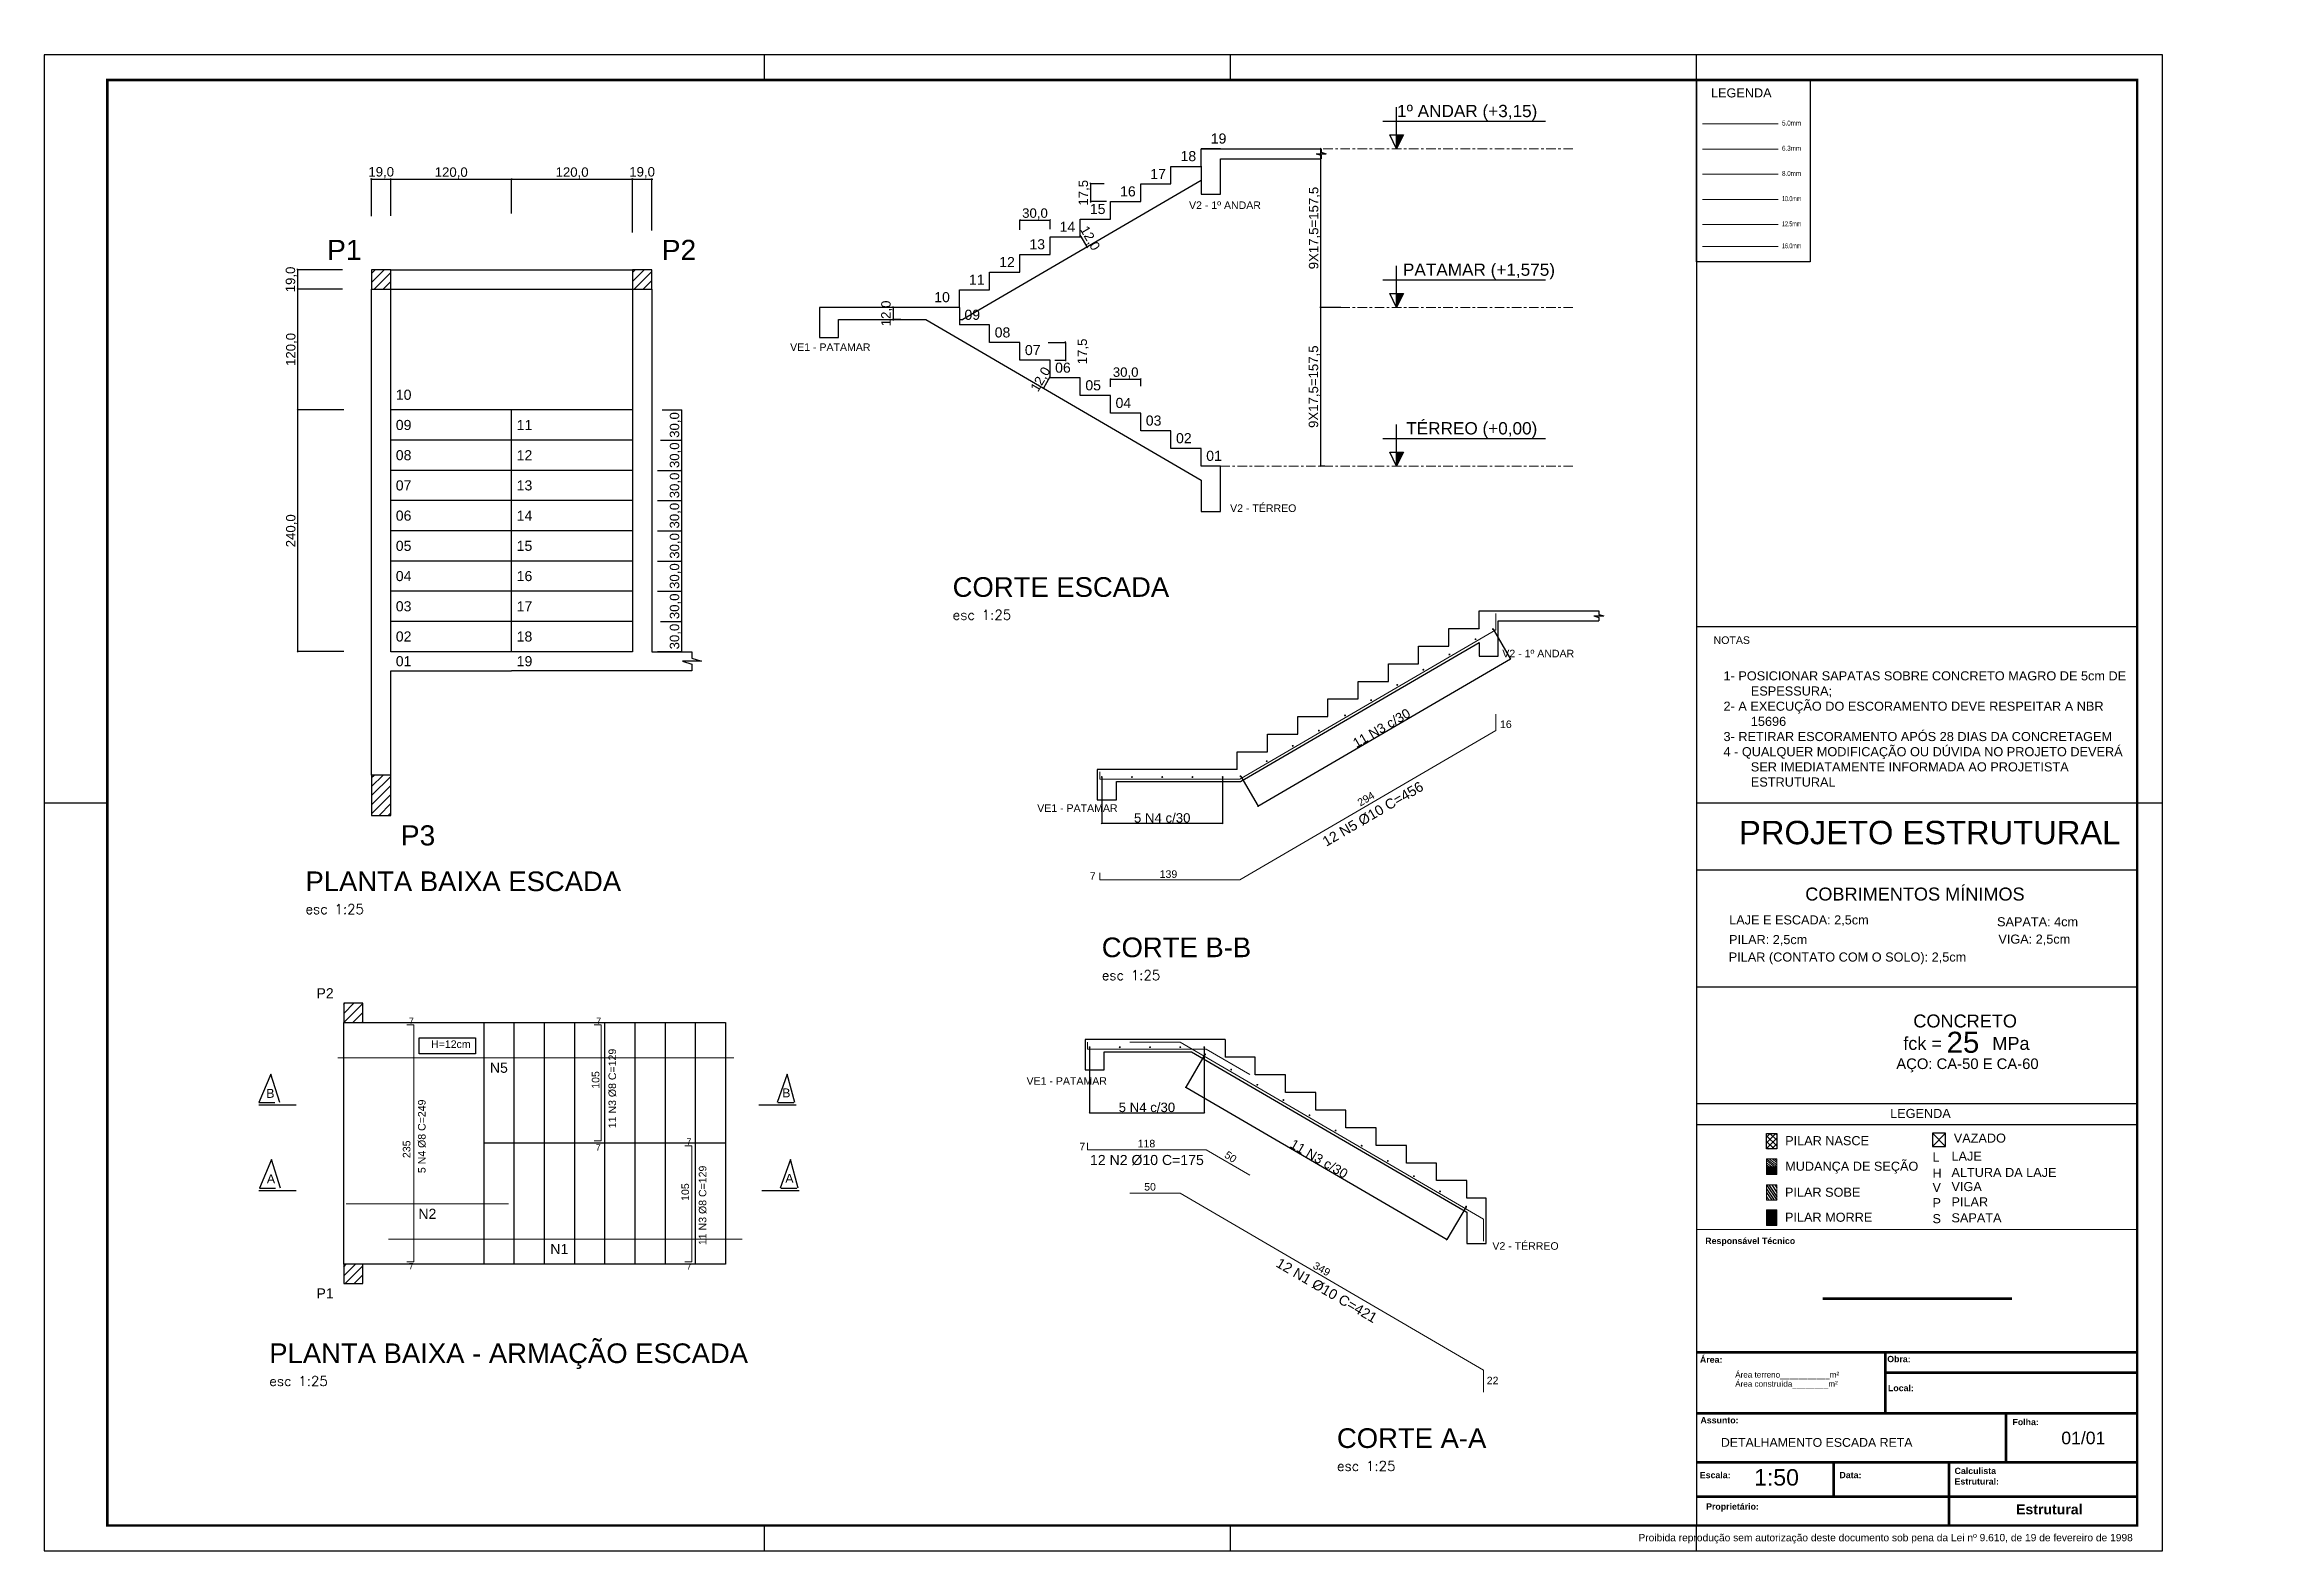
# Model space of a CAD drawing. Header units: millimetres. Extents: x 347 to 617, y -69 to -9.
# Drawn here: x 528.8 to 616.8, y -69.2 to -9.3 of the extents above; entities outside this region: 8.
import ezdxf
from ezdxf.enums import TextEntityAlignment as Align

# ---------------------------------------------------------------- set-up
doc = ezdxf.new("R2010")
doc.units = ezdxf.units.MM
doc.linetypes.add('CENTER2', pattern=[28.575, 19.05, -3.175, 3.175, -3.175])
doc.linetypes.add('HIDDEN', pattern=[9.525, 6.35, -3.175])
for name, color, linetype in [('01 - Detalhe', 1, 'Continuous'), ('02 - Gabarito de Forma', 2, 'Continuous'), ('ARQ-FOLHA', 7, 'Continuous'), ('ARQ-TEXTO4', 1, 'Continuous'), ('Camada 1', 7, 'Continuous'), ('COTA CYPE', 31, 'Continuous'), ('LINHAS GERAIS.', 7, 'Continuous'), ('PDF_1', 7, 'Continuous'), ('PDF_PILAR_BETAO', 7, 'Continuous'), ('PDF_Text', 7, 'Continuous')]:
    doc.layers.add(name, color=color, linetype=linetype)
for name, color, linetype, lineweight in [('ARM_LONGITUDINAL_Ø10', 33, 'Continuous', 9), ('ARM_LONGITUDINAL_Ø12_5', 34, 'Continuous', 9), ('ARM_LONGITUDINAL_Ø16', 212, 'Continuous', 9), ('ARM_LONGITUDINAL_Ø6_3', 31, 'Continuous', 9), ('ARM_LONGITUDINAL_Ø8', 32, 'Continuous', 9), ('ARM_TRANSVERSAL_Ø5', 120, 'Continuous', 9), ('DT-Textos', 7, 'Continuous', 5), ('G-ANNO-TEXT', 231, 'Continuous', 30)]:
    doc.layers.add(name, color=color, linetype=linetype, lineweight=lineweight)
doc.styles.add('ARIAL', font='arial.ttf')
doc.styles.add('Arial_1', font='arial.ttf')
doc.styles.add('Arial_2', font='arial.ttf', dxfattribs={"height": 5})
doc.styles.add('Arial_3', font='arial.ttf', dxfattribs={"height": 2.3})
doc.styles.add('Arial_B', font='arialbd.ttf', dxfattribs={"height": 2.5})
doc.styles.add('Arial_B_1', font='arialbd.ttf', dxfattribs={"height": 4})
doc.styles.add('PDF Arial', font='arial.ttf')
doc.styles.add('ROMANS', font='romans.shx')
doc.styles.get("Standard").update_dxf_attribs({"font": 'arial.ttf'})
doc.styles.add('TQS_ARIAL', font='arial.ttf')
doc.dimstyles.new('Copy of 1-50', dxfattribs={"dimscale": 0.05, "dimtxt": 7.5, "dimasz": 0.8, "dimexe": 0.1, "dimexo": 0.2, "dimgap": 0.3, "dimtad": 1, "dimdec": 1, "dimlfac": 25, "dimzin": 1, "dimtxsty": 'Standard', "dimblk": 'OBLIQUE', "dimcen": 10, "dimdle": 0.1, "dimclrd": 7, "dimclre": 8, "dimclrt": 256, "dimadec": 0, "dimazin": 2, "dimtfac": 1, "dimtdec": 1, "dimtmove": 2, "dimatfit": 0, "dimldrblk": 'OBLIQUE', "dimfxl": 0, "dimlwd": -1, "dimlwe": -1, "dimarcsym": 0})
pattern_1 = [(0, (3.427, 0), (0, 6.985), [5.08, -1.905]), (90, (3.427, 0), (-6.985, 4e-16), [5.08, -1.905])]
pattern_2 = [(0, (0.2575, -29.6454), (0, 6.985), [5.08, -1.905]), (90, (0.2575, -29.6454), (-6.985, 4e-16), [5.08, -1.905])]
pattern_3 = [(0, (0, 0), (0, 6.985), [5.08, -1.905]), (90, (0, 0), (-6.985, 4e-16), [5.08, -1.905])]

msp = doc.modelspace()

# ---------------------------------------------------------------- texts
at = {"insert": (595.3756, -64.6902), "char_height": 0.35, "attachment_point": 1}
msp.add_mtext_dynamic_manual_height_columns('DETALHAMENTO ESCADA RETA', width=11.829823, gutter_width=12.5, heights=[1.969], dxfattribs=at)
at = {"layer": '01 - Detalhe'}
for s, width, gutter_width, insert, char_height, attachment_point in [('{\\H2x;\\C2;1º ANDAR (+3,15)}', 6.114377, 30.4776, (588.0858, -12.3857), 0.24382, 9), ('{\\C2;19}', 0.924907, 50, (575.7398, -13.2933), 0.4, 9), ('{\\C2;18}', 0.924907, 50, (574.5398, -13.9933), 0.4, 9), ('{\\C2;17}', 0.924907, 50, (573.3398, -14.6933), 0.4, 9), ('{\\C2;15}', 0.924907, 50, (570.9398, -16.0933), 0.4, 9), ('{\\C2;16}', 0.924907, 50, (572.1398, -15.3933), 0.4, 9), ('{\\C2;V2 - 1º ANDAR}', 2.926877, 37.5, (574.2572, -15.8866), 0.3, 7), ('{\\C2;14}', 0.924907, 50, (569.7398, -16.7933), 0.4, 9), ('{\\H2x;\\C2;P1}', 6.358582, 50, (541.401, -17.9116), 0.4, 9), ('{\\H2x;\\C2;P2}', 6.358582, 50, (553.321, -17.9116), 0.4, 7), ('{\\C2;13}', 0.924907, 50, (568.5398, -17.4933), 0.4, 9), ('{\\C2;12}', 0.924907, 50, (567.3398, -18.1933), 0.4, 9), ('{\\H2x;\\C2;PATAMAR (+1,575)}', 6.114377, 30.4776, (588.7879, -18.6857), 0.24382, 9), ('{\\C2;10}', 0.924907, 50, (564.1398, -19.5933), 0.4, 7), ('{\\C2;11}', 0.924907, 50, (566.1398, -18.8933), 0.4, 9), ('{\\C2;09}', 0.924907, 50, (565.3398, -20.2933), 0.4, 7), ('{\\C2;08}', 0.924907, 50, (566.5398, -20.9933), 0.4, 7), ('{\\C2;VE1 - PATAMAR}', 3.306106, 37.5, (558.4177, -21.5228), 0.3, 7), ('{\\C2;07}', 0.924907, 50, (567.7398, -21.6933), 0.4, 7), ('{\\C2;06}', 0.924907, 50, (568.9398, -22.3933), 0.4, 7), ('{\\C2;05}', 0.924907, 50, (570.1398, -23.0933), 0.4, 7), ('{\\C2;10}', 0.924907, 50, (542.761, -23.2654), 0.4, 4), ('{\\C2;04}', 0.924907, 50, (571.3398, -23.7933), 0.4, 7), ('{\\C2;09}', 0.924907, 50, (542.761, -24.4654), 0.4, 4), ('{\\C2;11}', 0.924907, 50, (547.561, -24.4654), 0.4, 4), ('{\\C2;03}', 0.924907, 50, (572.5398, -24.4933), 0.4, 7), ('{\\H2x;\\C2;TÉRREO (+0,00)}', 6.114377, 30.4776, (588.0858, -24.9857), 0.24382, 9), ('{\\C2;08}', 0.924907, 50, (542.761, -25.6654), 0.4, 4), ('{\\C2;12}', 0.924907, 50, (547.561, -25.6654), 0.4, 4), ('{\\C2;02}', 0.924907, 50, (573.7398, -25.1933), 0.4, 7), ('{\\C2;01}', 0.924907, 50, (574.9398, -25.8933), 0.4, 7), ('{\\C2;07}', 0.924907, 50, (542.761, -26.8654), 0.4, 4), ('{\\C2;13}', 0.924907, 50, (547.561, -26.8654), 0.4, 4), ('{\\C2;06}', 0.924907, 50, (542.761, -28.0654), 0.4, 4), ('{\\C2;14}', 0.924907, 50, (547.561, -28.0654), 0.4, 4), ('{\\C2;V2 - TÉRREO}', 2.728275, 37.5, (575.8877, -27.9208), 0.3, 7), ('{\\C2;05}', 0.924907, 50, (542.761, -29.2654), 0.4, 4), ('{\\C2;15}', 0.924907, 50, (547.561, -29.2654), 0.4, 4), ('{\\C2;04}', 0.924907, 50, (542.761, -30.4654), 0.4, 4), ('{\\C2;16}', 0.924907, 50, (547.561, -30.4654), 0.4, 4), ('{\\C2;03}', 0.924907, 50, (542.761, -31.6654), 0.4, 4), ('{\\C2;17}', 0.924907, 50, (547.561, -31.6654), 0.4, 4), ('{\\C2;02}', 0.924907, 50, (542.761, -32.8654), 0.4, 4), ('{\\C2;18}', 0.924907, 50, (547.561, -32.8654), 0.4, 4), ('{\\C2;V2 - 1º ANDAR}', 2.926877, 37.5, (586.6959, -33.6895), 0.3, 7), ('{\\C2;01}', 0.924907, 50, (542.761, -33.8454), 0.4, 4), ('{\\C2;19}', 0.924907, 50, (547.561, -33.8454), 0.4, 4), ('{\\C2;16}', 2.728275, 37.5, (586.6033, -36.5023), 0.3, 7), ('{\\C2;VE1 - PATAMAR}', 3.306106, 37.5, (568.2289, -39.8277), 0.3, 7), ('{\\H2x;\\C2;P3}', 6.358582, 50, (542.961, -40.3593), 0.4, 1), ('{\\C2;139}', 2.728275, 37.5, (573.0901, -42.4525), 0.3, 7), ('{\\C2;7}', 2.728275, 37.5, (570.3151, -42.5245), 0.3, 7), ('{\\C2;P2}', 0.924907, 50, (540.2937, -47.2283), 0.4, 9), ('{\\C2;7}', 2.249494, 30.9192, (543.2855, -48.2501), 0.24735, 7), ('{\\C2;7}', 2.249494, 30.9192, (550.7237, -48.2474), 0.24735, 7), ('{\\C2;H=12cm}', 2.728275, 37.5, (544.1604, -49.2051), 0.3, 7), ('{\\C2;N5}', 4.818008, 2, (546.8537, -49.7883), 0.4, 2), ('{\\C2;VE1 - PATAMAR}', 3.306106, 37.5, (567.8055, -50.6623), 0.3, 7), ('{\\C2;7}', 2.249494, 30.9192, (550.7025, -53.2751), 0.24735, 7), ('{\\C2;7}', 2.249494, 30.9192, (554.3049, -53.0378), 0.24735, 7), ('{\\C2;7}', 2.728275, 37.5, (569.9018, -53.2676), 0.3, 7), ('{\\C2;12 N2 %%C10 C=175}', 4.818008, 2, (572.5846, -53.4506), 0.4, 2), ('{\\C2;118}', 2.728275, 37.5, (572.2156, -53.154), 0.3, 7), ('{\\C2;50}', 2.728275, 37.5, (572.4753, -54.8689), 0.3, 7), ('{\\C2;N2}', 4.818008, 2, (544.014, -55.5883), 0.4, 2), ('{\\C2;N1}', 4.818008, 2, (549.2537, -56.9883), 0.4, 2), ('{\\C2;V2 - TÉRREO}', 2.728275, 37.5, (586.3011, -57.2195), 0.3, 7), ('{\\C2;7}', 2.249494, 30.9192, (543.2755, -57.9887), 0.24735, 7), ('{\\C2;7}', 2.249494, 30.9192, (554.3094, -57.9995), 0.24735, 7), ('{\\C2;P1}', 0.924907, 50, (540.2937, -58.7483), 0.4, 3), ('{\\C2;22}', 2.728275, 37.5, (586.0767, -62.5579), 0.3, 7)]:
    msp.add_mtext_dynamic_manual_height_columns(s, width=width, gutter_width=gutter_width, heights=[0], dxfattribs=dict(at, insert=insert, char_height=char_height, attachment_point=attachment_point))
for s, width, gutter_width, insert, char_height, attachment_point, rotation in [('{\\C2;12 N5 %%C10 C=456}', 4.818008, 2, (581.4542, -39.7334), 0.4, 2, 30.256437), ('{\\C2;294}', 2.728275, 37.5, (581.0625, -39.6219), 0.3, 7, 31.152114), ('{\\C2;11 N3 %%C8 C=129}', 3.613506, 1.5, (551.2064, -50.8103), 0.3, 2, 90), ('{\\C2;105}', 2.728275, 37.5, (550.8486, -50.8232), 0.3, 7, 90), ('{\\C2;5 N4 %%C8 C=249}', 3.613506, 1.5, (543.6436, -52.7109), 0.3, 2, 90), ('{\\C2;235}', 2.728275, 37.5, (543.3445, -53.5741), 0.3, 7, 90), ('{\\C2;50}', 2.728275, 37.5, (575.6293, -53.5171), 0.3, 7, 324.494044), ('{\\C2;11 N3 %%C8 C=129}', 3.613506, 1.5, (554.7923, -55.4526), 0.3, 2, 90), ('{\\C2;105}', 2.728275, 37.5, (554.4078, -55.2747), 0.3, 7, 90), ('{\\C2;12 N1 %%C10 C=421}', 4.818008, 2, (579.8259, -58.6558), 0.4, 2, 329.743563), ('{\\C2;349}', 2.728275, 37.5, (579.1449, -57.9362), 0.3, 7, 330.241488)]:
    msp.add_mtext_dynamic_manual_height_columns(s, width=width, gutter_width=gutter_width, heights=[0], dxfattribs=dict(at, insert=insert, char_height=char_height, attachment_point=attachment_point, rotation=rotation))
at = {"layer": 'ARQ-TEXTO4', "color": 31, "char_height": 0.39, "width": 29.650864, "attachment_point": 1, "style": 'ROMANS'}
for s, insert in [('{\\fArial|b0|i0|c0|p34;\\H2x;\\C4;CORTE ESCADA\\P\\Fromans|c0;\\H0.50002x;\\C2;esc 1:25}', (564.8709, -30.5081)), ('{\\fArial|b0|i0|c0|p34;\\H2x;\\C4;PLANTA BAIXA ESCADA\\P\\Fromans|c0;\\H0.50002x;\\C2;esc 1:25}', (539.174, -42.1936)), ('{\\fArial|b0|i0|c0|p34;\\H2x;\\C4;CORTE B-B\\P\\Fromans|c0;\\H0.50002x;\\C2;esc 1:25}', (570.7911, -44.8169)), ('{\\fArial|b0|i0|c0|p34;\\H2x;\\C4;PLANTA BAIXA - ARMAÇÃO ESCADA\\P\\Fromans|c0;\\H0.50002x;\\C2;esc 1:25}', (537.737, -60.9337)), ('{\\fArial|b0|i0|c0|p34;\\H2x;\\C4;CORTE A-A\\P\\Fromans|c0;\\H0.50002x;\\C2;esc 1:25}', (580.1289, -64.305))]:
    msp.add_mtext(s, dxfattribs=dict(at, insert=insert))
at = {"layer": 'Camada 1', "color": 0, "lineweight": 25, "style": 'TQS_ARIAL'}
for s, height, p in [('LEGENDA', 0.36043, (594.9818, -11.4568)), ('PROJETO ESTRUTURAL', 0.928807, (596.0963, -41.1124)), ('COBRIMENTOS MÍNIMOS', 0.514893, (598.7238, -43.3474)), ('LAJE E ESCADA: 2,5cm', 0.360425, (595.7031, -44.2967)), ('PILAR: 2,5cm', 0.360425, (595.6987, -45.0778)), ('SAPATA: 4cm', 0.360425, (606.3393, -44.3701)), ('VIGA: 2,5cm', 0.360425, (606.3918, -45.0596)), ('PILAR (CONTATO COM O SOLO): 2,5cm', 0.360425, (595.6875, -45.771)), ('CONCRETO', 0.51489, (603.0151, -48.388)), ('fck =          MPa', 0.514893, (602.6153, -49.2784)), ('25', 0.83413, (604.3387, -49.3927)), ('AÇO: CA-50 E CA-60', 0.420812, (602.3389, -50.0389)), ('LEGENDA', 0.36043, (602.0947, -51.9824)), ('PILAR NASCE', 0.360425, (597.9267, -53.0629)), ('VAZADO', 0.36043, (604.6212, -52.9622)), ('MUDANÇA DE SEÇÃO', 0.360425, (597.9267, -54.0775)), ('L', 0.3604, (603.7764, -53.7107)), ('LAJE', 0.36043, (604.5305, -53.6774)), ('H', 0.3604, (603.7764, -54.3561)), ('ALTURA DA LAJE', 0.360425, (604.5305, -54.3228)), ('VIGA', 0.36043, (604.5305, -54.8849)), ('PILAR SOBE', 0.36043, (597.9183, -55.1107)), ('V', 0.3604, (603.7764, -54.9182)), ('P', 0.3604, (603.7764, -55.5257)), ('PILAR', 0.36043, (604.5305, -55.4924)), ('PILAR MORRE', 0.360425, (597.9183, -56.1036)), ('S', 0.3604, (603.7764, -56.1599)), ('SAPATA', 0.36043, (604.5305, -56.1266))]:
    msp.add_text(s, height=height, dxfattribs=at).set_placement(p)
at = {"layer": 'COTA CYPE'}
for s, p in [('B', (537.6155, -51.1825)), ('B', (558.1021, -51.1635)), ('A', (537.6404, -54.5755)), ('A', (558.2264, -54.5565))]:
    msp.add_text(s, height=0.353, rotation=0.027666, dxfattribs=at).set_placement(p)
at = {"layer": 'DT-Textos'}
for s, width, p, p2 in [('5.0mm', 0.885362, (597.8029, -12.5758), (598.5589, -12.5758)), ('6.3mm', 0.885362, (597.8029, -13.5758), (598.5589, -13.5758)), ('8.0mm', 0.885362, (597.8029, -14.5758), (598.5589, -14.5758)), ('10.0mm', 0.749051, (597.8029, -15.5758), (598.5589, -15.5758)), ('12.5mm', 0.749051, (597.8029, -16.5758), (598.5589, -16.5758)), ('16.0mm', 0.749051, (597.8029, -17.4484), (598.5589, -17.4484))]:
    msp.add_text(s, height=0.2, dxfattribs=dict(at, width=width)).set_placement(p, p2, align=Align.FIT)
at = {"layer": 'G-ANNO-TEXT', "color": 7, "attachment_point": 1}
for s, insert, char_height, width, style in [('Responsável Técnico ', (594.7535, -56.7372), 0.25, 4.417298, 'Arial_B'), ('Área:', (594.542, -61.4529), 0.25, 1.074261, 'Arial_B'), ('Obra:', (601.9781, -61.4293), 0.25, 1.122362, 'Arial_B'), ('Área terreno___________m²', (595.9426, -62.0599), 0.23, 5.659914, 'Arial_3'), ('Área construída________m²', (595.9426, -62.4237), 0.23, 6.197044, 'Arial_3'), ('Local:', (602.0078, -62.5806), 0.25, 1.234599, 'Arial_B'), ('Assunto:', (594.5633, -63.8589), 0.25, 1.811814, 'Arial_B'), ('Folha:', (606.9516, -63.9301), 0.25, 1.258649, 'Arial_B'), ('01/01', (608.8913, -64.438), 0.5, 2.164556, 'Arial_2'), ('1:50', (596.6931, -65.925), 0.65491, 10.080639, 'Arial_1'), ('Calculista Estrutural:', (604.6516, -65.8717), 0.25, 2.176767, 'Arial_B'), ('Escala:', (594.5365, -66.0361), 0.25, 1.467088, 'Arial_B'), ('Data:', (600.0821, -66.0361), 0.25, 1.050211, 'Arial_B'), ('Proprietário: ', (594.7872, -67.2857), 0.25, 2.661602, 'Arial_B'), ('Estrutural', (607.0936, -67.3224), 0.4, 3.214767, 'Arial_B_1'), ('Proibida reprodução sem autorização deste documento sob pena da Lei nº 9.610, de 19 de fevereiro de 1998', (592.1011, -68.5), 0.29, 23.770034, 'ARIAL')]:
    msp.add_mtext(s, dxfattribs=dict(at, insert=insert, char_height=char_height, width=width, style=style))
at = {"layer": 'PDF_Text', "insert": (595.0852, -33.1636), "char_height": 0.3, "attachment_point": 7, "style": 'PDF Arial'}
msp.add_mtext('NOTAS', dxfattribs=at)
at = {"layer": 'PDF_Text', "insert": (595.1173, -38.828), "char_height": 0.3614, "width": 16.631261, "attachment_point": 7, "style": 'PDF Arial'}
msp.add_mtext('{\\W2.576449; }1- POSICIONAR SAPATAS SOBRE CONCRETO MAGRO DE 5cm DE \\P{\\W5.1529;  }ESPESSURA;\\P{\\W2.576449; }2- A EXECUÇÃO DO ESCORAMENTO DEVE RESPEITAR A NBR \\P{\\W5.1529;  }15696\\P{\\W2.576449; }3- RETIRAR ESCORAMENTO APÓS 28 DIAS DA CONCRETAGEM\\P{\\W2.576449; }4 - QUALQUER MODIFICAÇÃO OU DÚVIDA NO PROJETO DEVERÁ \\P{\\W5.1529;  }SER IMEDIATAMENTE INFORMADA AO PROJETISTA \\P{\\W5.1529;  }ESTRUTURAL', dxfattribs=at)

# ---------------------------------------------------------------- blocks, each defined once
blk = doc.blocks.new('FOLHA A1')
at = {"layer": 'ARQ-FOLHA'}
for p, q in [((841, 0), (0, 0)), ((0, 0), (0, -594)), ((286, -10), (286, 0)), ((471, -10), (471, 0)), ((656, -10), (656, 0)), ((841, -594), (841, 0)), ((0, -297), (25, -297)), ((831, -297), (841, -297)), ((286, -594), (286, -584)), ((471, -594), (471, -584)), ((656, -594), (656, -584)), ((0, -594), (841, -594))]:
    blk.add_line(p, q, dxfattribs=at)
at = {"layer": 'ARQ-FOLHA', "const_width": 1}
blk.add_lwpolyline([(25, -10), (25, -584), (831, -584), (831, -10), (25, -10)], dxfattribs=at)
blk = doc.blocks.new('_OBLIQUE')
at = {"color": 0, "linetype": 'ByBlock'}
blk.add_line((-0.5, -0.5), (0.5, 0.5), dxfattribs=at)
blk = doc.blocks.new('*D423')
at = {"layer": 'COTA CYPE', "color": 7}
for p, q in [((541.801, -14.698), (541.761, -14.698)), ((541.801, -14.698), (542.561, -14.698)), ((542.561, -14.698), (542.601, -14.698))]:
    blk.add_line(p, q, dxfattribs=at)
at = {"layer": 'COTA CYPE', "color": 8}
for p, q in [((541.801, -16.172), (541.801, -14.693)), ((542.561, -16.154), (542.561, -14.693))]:
    blk.add_line(p, q, dxfattribs=at)
at = {"layer": 'Defpoints', "color": 0}
for p in [(542.561, -14.698), (541.801, -16.182), (542.561, -16.164)]:
    blk.add_point(p, dxfattribs=at)
at = {"layer": 'COTA CYPE', "color": 7, "xscale": 0.04000000000000001, "yscale": 0.04000000000000001, "zscale": 0.04000000000000001}
blk.add_blockref('_OBLIQUE', (541.801, -14.698), dxfattribs=at)
at = {"layer": 'COTA CYPE', "color": 7, "xscale": 0.04000000000000001, "yscale": 0.04000000000000001, "zscale": 0.04000000000000001, "rotation": 180}
blk.add_blockref('_OBLIQUE', (542.561, -14.698), dxfattribs=at)
at = {"layer": 'COTA CYPE', "insert": (542.181, -14.445), "char_height": 0.375, "attachment_point": 5}
blk.add_mtext('19,0', dxfattribs=at)
blk = doc.blocks.new('*D424')
at = {"layer": 'COTA CYPE', "color": 7}
blk.add_line((542.556, -14.698), (547.366, -14.698), dxfattribs=at)
at = {"layer": 'COTA CYPE', "color": 8}
for p, q in [((542.561, -16.154), (542.561, -14.693)), ((547.361, -16.06), (547.361, -14.693))]:
    blk.add_line(p, q, dxfattribs=at)
at = {"layer": 'Defpoints', "color": 0}
for p in [(547.361, -14.698), (542.561, -16.164), (547.361, -16.07)]:
    blk.add_point(p, dxfattribs=at)
at = {"layer": 'COTA CYPE', "color": 7, "xscale": 0.04000000000000001, "yscale": 0.04000000000000001, "zscale": 0.04000000000000001, "rotation": 180}
blk.add_blockref('_OBLIQUE', (542.561, -14.698), dxfattribs=at)
at = {"layer": 'COTA CYPE', "color": 7, "xscale": 0.04000000000000001, "yscale": 0.04000000000000001, "zscale": 0.04000000000000001}
blk.add_blockref('_OBLIQUE', (547.361, -14.698), dxfattribs=at)
at = {"layer": 'COTA CYPE', "insert": (544.961, -14.457), "char_height": 0.375, "attachment_point": 5}
blk.add_mtext('120,0', dxfattribs=at)
blk = doc.blocks.new('*D425')
at = {"layer": 'COTA CYPE', "color": 7}
blk.add_line((547.356, -14.698), (552.166, -14.698), dxfattribs=at)
at = {"layer": 'COTA CYPE', "color": 8}
for p, q in [((547.361, -16.06), (547.361, -14.693)), ((552.161, -16.816), (552.161, -14.693))]:
    blk.add_line(p, q, dxfattribs=at)
at = {"layer": 'Defpoints', "color": 0}
for p in [(552.161, -14.698), (547.361, -16.07), (552.161, -16.826)]:
    blk.add_point(p, dxfattribs=at)
at = {"layer": 'COTA CYPE', "color": 7, "xscale": 0.04000000000000001, "yscale": 0.04000000000000001, "zscale": 0.04000000000000001, "rotation": 180}
blk.add_blockref('_OBLIQUE', (547.361, -14.698), dxfattribs=at)
at = {"layer": 'COTA CYPE', "color": 7, "xscale": 0.04000000000000001, "yscale": 0.04000000000000001, "zscale": 0.04000000000000001}
blk.add_blockref('_OBLIQUE', (552.161, -14.698), dxfattribs=at)
at = {"layer": 'COTA CYPE', "insert": (549.761, -14.457), "char_height": 0.375, "attachment_point": 5}
blk.add_mtext('120,0', dxfattribs=at)
blk = doc.blocks.new('*D426')
at = {"layer": 'COTA CYPE', "color": 7}
for p, q in [((552.161, -14.698), (552.121, -14.698)), ((552.161, -14.698), (552.921, -14.698)), ((552.921, -14.698), (552.961, -14.698))]:
    blk.add_line(p, q, dxfattribs=at)
at = {"layer": 'COTA CYPE', "color": 8}
for p, q in [((552.161, -16.816), (552.161, -14.693)), ((552.921, -16.743), (552.921, -14.693))]:
    blk.add_line(p, q, dxfattribs=at)
at = {"layer": 'Defpoints', "color": 0}
for p in [(552.921, -14.698), (552.161, -16.826), (552.921, -16.753)]:
    blk.add_point(p, dxfattribs=at)
at = {"layer": 'COTA CYPE', "color": 7, "xscale": 0.04000000000000001, "yscale": 0.04000000000000001, "zscale": 0.04000000000000001}
blk.add_blockref('_OBLIQUE', (552.161, -14.698), dxfattribs=at)
at = {"layer": 'COTA CYPE', "color": 7, "xscale": 0.04000000000000001, "yscale": 0.04000000000000001, "zscale": 0.04000000000000001, "rotation": 180}
blk.add_blockref('_OBLIQUE', (552.921, -14.698), dxfattribs=at)
at = {"layer": 'COTA CYPE', "insert": (552.541, -14.445), "char_height": 0.375, "attachment_point": 5}
blk.add_mtext('19,0', dxfattribs=at)
blk = doc.blocks.new('*D427')
at = {"layer": 'COTA CYPE', "color": 8}
for p, q in [((540.64, -18.305), (538.859, -18.305)), ((540.64, -19.065), (538.859, -19.065))]:
    blk.add_line(p, q, dxfattribs=at)
at = {"layer": 'COTA CYPE', "color": 7}
for p, q in [((538.864, -18.305), (538.864, -18.265)), ((538.864, -18.305), (538.864, -19.065)), ((538.864, -19.065), (538.864, -19.105))]:
    blk.add_line(p, q, dxfattribs=at)
at = {"layer": 'Defpoints', "color": 0}
for p in [(540.65, -18.305), (538.864, -19.065), (540.65, -19.065)]:
    blk.add_point(p, dxfattribs=at)
at = {"layer": 'COTA CYPE', "color": 7, "xscale": 0.04000000000000001, "yscale": 0.04000000000000001, "zscale": 0.04000000000000001}
for p, rotation in [((538.864, -18.305), 270), ((538.864, -19.065), 90)]:
    blk.add_blockref('_OBLIQUE', p, dxfattribs=dict(at, rotation=rotation))
at = {"layer": 'COTA CYPE', "insert": (538.611, -18.685), "char_height": 0.375, "attachment_point": 5, "rotation": 90}
blk.add_mtext('19,0', dxfattribs=at)
blk = doc.blocks.new('*D428')
at = {"layer": 'COTA CYPE', "color": 8}
for p, q in [((540.64, -19.065), (538.859, -19.065)), ((540.695, -23.865), (538.859, -23.865))]:
    blk.add_line(p, q, dxfattribs=at)
at = {"layer": 'COTA CYPE', "color": 7}
blk.add_line((538.864, -19.06), (538.864, -23.87), dxfattribs=at)
at = {"layer": 'Defpoints', "color": 0}
for p in [(540.65, -19.065), (538.864, -23.865), (540.705, -23.865)]:
    blk.add_point(p, dxfattribs=at)
at = {"layer": 'COTA CYPE', "color": 7, "xscale": 0.04000000000000001, "yscale": 0.04000000000000001, "zscale": 0.04000000000000001}
for p, rotation in [((538.864, -19.065), 90), ((538.864, -23.865), 270)]:
    blk.add_blockref('_OBLIQUE', p, dxfattribs=dict(at, rotation=rotation))
at = {"layer": 'COTA CYPE', "insert": (538.624, -21.465), "char_height": 0.375, "attachment_point": 5, "rotation": 90}
blk.add_mtext('120,0', dxfattribs=at)
blk = doc.blocks.new('*D429')
at = {"layer": 'COTA CYPE', "color": 8}
for p, q in [((540.695, -23.865), (538.859, -23.865)), ((540.695, -33.465), (538.859, -33.465))]:
    blk.add_line(p, q, dxfattribs=at)
at = {"layer": 'COTA CYPE', "color": 7}
blk.add_line((538.864, -23.86), (538.864, -33.47), dxfattribs=at)
at = {"layer": 'Defpoints', "color": 0}
for p in [(540.705, -23.865), (538.864, -33.465), (540.705, -33.465)]:
    blk.add_point(p, dxfattribs=at)
at = {"layer": 'COTA CYPE', "color": 7, "xscale": 0.04000000000000001, "yscale": 0.04000000000000001, "zscale": 0.04000000000000001}
for p, rotation in [((538.864, -23.865), 90), ((538.864, -33.465), 270)]:
    blk.add_blockref('_OBLIQUE', p, dxfattribs=dict(at, rotation=rotation))
at = {"layer": 'COTA CYPE', "insert": (538.624, -28.665), "char_height": 0.375, "attachment_point": 5, "rotation": 90}
blk.add_mtext('240,0', dxfattribs=at)
blk = doc.blocks.new('*D430')
at = {"layer": 'COTA CYPE', "color": 8}
for p, q in [((568.657, -21.193), (569.353, -21.193)), ((568.925, -21.893), (569.353, -21.893))]:
    blk.add_line(p, q, dxfattribs=at)
at = {"layer": 'COTA CYPE', "color": 7}
for p, q in [((569.348, -21.193), (569.348, -21.153)), ((569.348, -21.193), (569.348, -21.893)), ((569.348, -21.893), (569.348, -21.933))]:
    blk.add_line(p, q, dxfattribs=at)
at = {"layer": 'Defpoints', "color": 0}
for p in [(568.647, -21.193), (568.915, -21.893), (569.348, -21.893)]:
    blk.add_point(p, dxfattribs=at)
at = {"layer": 'COTA CYPE', "color": 7, "xscale": 0.04000000000000001, "yscale": 0.04000000000000001, "zscale": 0.04000000000000001}
for p, rotation in [((569.348, -21.193), 270), ((569.348, -21.893), 90)]:
    blk.add_blockref('_OBLIQUE', p, dxfattribs=dict(at, rotation=rotation))
at = {"layer": 'COTA CYPE', "insert": (570.052, -21.543), "char_height": 0.375, "attachment_point": 5, "rotation": 90}
blk.add_mtext('17,5', dxfattribs=at)
blk = doc.blocks.new('*D446')
at = {"layer": 'COTA CYPE', "color": 7}
for p, q in [((568.722, -22.583), (568.48, -22.998)), ((568.722, -22.583), (568.742, -22.549)), ((568.48, -22.998), (568.46, -23.032))]:
    blk.add_line(p, q, dxfattribs=at)
at = {"layer": 'COTA CYPE', "color": 8}
for p, q in [((568.731, -22.588), (568.718, -22.581)), ((568.489, -23.003), (568.476, -22.995))]:
    blk.add_line(p, q, dxfattribs=at)
at = {"layer": 'Defpoints', "color": 0}
for p in [(568.74, -22.593), (568.48, -22.998), (568.498, -23.008)]:
    blk.add_point(p, dxfattribs=at)
at = {"layer": 'COTA CYPE', "color": 7, "xscale": 0.04000000000000001, "yscale": 0.04000000000000001, "zscale": 0.04000000000000001}
for p, rotation in [((568.722, -22.583), 239.7435628364674), ((568.48, -22.998), 59.7435628364674)]:
    blk.add_blockref('_OBLIQUE', p, dxfattribs=dict(at, rotation=rotation))
at = {"layer": 'COTA CYPE', "insert": (568.383, -22.663), "char_height": 0.375, "attachment_point": 5, "rotation": 59.74356}
blk.add_mtext('12,0', dxfattribs=at)
blk = doc.blocks.new('*D447')
at = {"layer": 'COTA CYPE', "color": 8}
for p, q in [((579.49, -13.493), (579.473, -13.493)), ((580.29, -19.793), (579.473, -19.793))]:
    blk.add_line(p, q, dxfattribs=at)
at = {"layer": 'COTA CYPE', "color": 7}
blk.add_line((579.478, -13.488), (579.478, -19.798), dxfattribs=at)
at = {"layer": 'Defpoints', "color": 0}
for p in [(579.5, -13.493), (579.478, -19.793), (580.3, -19.793)]:
    blk.add_point(p, dxfattribs=at)
at = {"layer": 'COTA CYPE', "color": 7, "xscale": 0.04000000000000001, "yscale": 0.04000000000000001, "zscale": 0.04000000000000001}
for p, rotation in [((579.478, -13.493), 90), ((579.478, -19.793), 270)]:
    blk.add_blockref('_OBLIQUE', p, dxfattribs=dict(at, rotation=rotation))
at = {"layer": 'COTA CYPE', "insert": (579.238, -16.643), "char_height": 0.375, "attachment_point": 5, "rotation": 90}
blk.add_mtext('9X17,5=157,5', dxfattribs=at)
blk = doc.blocks.new('*D448')
at = {"layer": 'COTA CYPE', "color": 8}
for p, q in [((579.652, -19.793), (579.467, -19.793)), ((579.652, -26.093), (579.467, -26.093))]:
    blk.add_line(p, q, dxfattribs=at)
at = {"layer": 'COTA CYPE', "color": 7}
blk.add_line((579.472, -19.788), (579.472, -26.098), dxfattribs=at)
at = {"layer": 'Defpoints', "color": 0}
for p in [(579.662, -19.793), (579.472, -26.093), (579.662, -26.093)]:
    blk.add_point(p, dxfattribs=at)
at = {"layer": 'COTA CYPE', "color": 7, "xscale": 0.04000000000000001, "yscale": 0.04000000000000001, "zscale": 0.04000000000000001}
for p, rotation in [((579.472, -19.793), 90), ((579.472, -26.093), 270)]:
    blk.add_blockref('_OBLIQUE', p, dxfattribs=dict(at, rotation=rotation))
at = {"layer": 'COTA CYPE', "insert": (579.231, -22.943), "char_height": 0.375, "attachment_point": 5, "rotation": 90}
blk.add_mtext('9X17,5=157,5', dxfattribs=at)
blk = doc.blocks.new('*D449')
at = {"layer": 'COTA CYPE', "color": 7}
for p, q in [((569.963, -16.98), (569.943, -16.945)), ((569.963, -16.98), (570.205, -17.394)), ((570.205, -17.394), (570.225, -17.429))]:
    blk.add_line(p, q, dxfattribs=at)
at = {"layer": 'COTA CYPE', "color": 8}
for p, q in [((569.948, -16.988), (569.968, -16.977)), ((570.19, -17.403), (570.21, -17.392))]:
    blk.add_line(p, q, dxfattribs=at)
at = {"layer": 'Defpoints', "color": 0}
for p in [(569.94, -16.993), (570.182, -17.408), (570.205, -17.394)]:
    blk.add_point(p, dxfattribs=at)
at = {"layer": 'COTA CYPE', "color": 7, "xscale": 0.04000000000000001, "yscale": 0.04000000000000001, "zscale": 0.04000000000000001}
for p, rotation in [((569.963, -16.98), 300.2564371635364), ((570.205, -17.394), 120.2564371635364)]:
    blk.add_blockref('_OBLIQUE', p, dxfattribs=dict(at, rotation=rotation))
at = {"layer": 'COTA CYPE', "insert": (570.303, -17.059), "char_height": 0.375, "attachment_point": 5, "rotation": 300.25644}
blk.add_mtext('12,0', dxfattribs=at)
blk = doc.blocks.new('*D431')
at = {"layer": 'COTA CYPE', "color": 8}
for p, q in [((570.883, -14.893), (570.342, -14.893)), ((570.978, -15.593), (570.342, -15.593))]:
    blk.add_line(p, q, dxfattribs=at)
at = {"layer": 'COTA CYPE', "color": 7}
for p, q in [((570.347, -14.893), (570.347, -14.853)), ((570.347, -14.893), (570.347, -15.593)), ((570.347, -15.593), (570.347, -15.633))]:
    blk.add_line(p, q, dxfattribs=at)
at = {"layer": 'Defpoints', "color": 0}
for p in [(570.893, -14.893), (570.347, -15.593), (570.988, -15.593)]:
    blk.add_point(p, dxfattribs=at)
at = {"layer": 'COTA CYPE', "color": 7, "xscale": 0.04000000000000001, "yscale": 0.04000000000000001, "zscale": 0.04000000000000001}
for p, rotation in [((570.347, -14.893), 270), ((570.347, -15.593), 90)]:
    blk.add_blockref('_OBLIQUE', p, dxfattribs=dict(at, rotation=rotation))
at = {"layer": 'COTA CYPE', "insert": (570.094, -15.243), "char_height": 0.375, "attachment_point": 5, "rotation": 90}
blk.add_mtext('17,5', dxfattribs=at)
blk = doc.blocks.new('*D432')
at = {"layer": 'COTA CYPE', "color": 8}
for p, q in [((570.308, -49.181), (570.308, -51.777)), ((574.861, -49.181), (574.861, -51.777))]:
    blk.add_line(p, q, dxfattribs=at)
at = {"layer": 'COTA CYPE', "color": 7}
blk.add_line((570.303, -51.772), (574.866, -51.772), dxfattribs=at)
at = {"layer": 'Defpoints', "color": 0}
for p in [(570.308, -49.171), (574.861, -49.171), (574.861, -51.772)]:
    blk.add_point(p, dxfattribs=at)
at = {"layer": 'COTA CYPE', "color": 7, "xscale": 0.04000000000000001, "yscale": 0.04000000000000001, "zscale": 0.04000000000000001, "rotation": 180}
blk.add_blockref('_OBLIQUE', (570.308, -51.772), dxfattribs=at)
at = {"layer": 'COTA CYPE', "color": 7, "xscale": 0.04000000000000001, "yscale": 0.04000000000000001, "zscale": 0.04000000000000001}
blk.add_blockref('_OBLIQUE', (574.861, -51.772), dxfattribs=at)
at = {"layer": 'COTA CYPE', "insert": (572.585, -51.563), "char_height": 0.375, "attachment_point": 5}
blk.add_mtext('5 N4 c/30', dxfattribs=at)
blk = doc.blocks.new('*D433')
at = {"layer": 'COTA CYPE', "color": 8}
for p, q in [((574.889, -49.464), (574.129, -50.765)), ((585.254, -55.51), (584.495, -56.812))]:
    blk.add_line(p, q, dxfattribs=at)
at = {"layer": 'COTA CYPE', "color": 7}
blk.add_line((574.128, -50.759), (584.502, -56.81), dxfattribs=at)
at = {"layer": 'Defpoints', "color": 0}
for p in [(574.894, -49.455), (585.259, -55.502), (584.497, -56.808)]:
    blk.add_point(p, dxfattribs=at)
at = {"layer": 'COTA CYPE', "color": 7, "xscale": 0.04000000000000001, "yscale": 0.04000000000000001, "zscale": 0.04000000000000001}
for p, rotation in [((574.132, -50.761), 149.7435628365114), ((584.497, -56.808), 329.7435628365114)]:
    blk.add_blockref('_OBLIQUE', p, dxfattribs=dict(at, rotation=rotation))
at = {"layer": 'COTA CYPE', "insert": (579.42, -53.604), "char_height": 0.375, "attachment_point": 5, "rotation": 329.74356}
blk.add_mtext('11 N3 c/30', dxfattribs=at)
blk = doc.blocks.new('*D434')
at = {"layer": 'COTA CYPE', "color": 8}
for p, q in [((553.333, -23.865), (554.108, -23.865)), ((553.277, -25.065), (554.108, -25.065))]:
    blk.add_line(p, q, dxfattribs=at)
at = {"layer": 'COTA CYPE', "color": 7}
blk.add_line((554.103, -23.86), (554.103, -25.07), dxfattribs=at)
at = {"layer": 'Defpoints', "color": 0}
for p in [(553.323, -23.865), (553.267, -25.065), (554.103, -25.065)]:
    blk.add_point(p, dxfattribs=at)
at = {"layer": 'COTA CYPE', "color": 7, "xscale": 0.04000000000000001, "yscale": 0.04000000000000001, "zscale": 0.04000000000000001}
for p, rotation in [((554.103, -23.865), 90), ((554.103, -25.065), 270)]:
    blk.add_blockref('_OBLIQUE', p, dxfattribs=dict(at, rotation=rotation))
at = {"layer": 'COTA CYPE', "insert": (553.862, -24.465), "char_height": 0.375, "attachment_point": 5, "rotation": 90}
blk.add_mtext('30,0', dxfattribs=at)
blk = doc.blocks.new('*D435')
at = {"layer": 'COTA CYPE', "color": 8}
for p, q in [((553.277, -25.065), (554.108, -25.065)), ((553.149, -26.265), (554.108, -26.265))]:
    blk.add_line(p, q, dxfattribs=at)
at = {"layer": 'COTA CYPE', "color": 7}
blk.add_line((554.103, -25.06), (554.103, -26.27), dxfattribs=at)
at = {"layer": 'Defpoints', "color": 0}
for p in [(553.267, -25.065), (553.139, -26.265), (554.103, -26.265)]:
    blk.add_point(p, dxfattribs=at)
at = {"layer": 'COTA CYPE', "color": 7, "xscale": 0.04000000000000001, "yscale": 0.04000000000000001, "zscale": 0.04000000000000001}
for p, rotation in [((554.103, -25.065), 90), ((554.103, -26.265), 270)]:
    blk.add_blockref('_OBLIQUE', p, dxfattribs=dict(at, rotation=rotation))
at = {"layer": 'COTA CYPE', "insert": (553.862, -25.665), "char_height": 0.375, "attachment_point": 5, "rotation": 90}
blk.add_mtext('30,0', dxfattribs=at)
blk = doc.blocks.new('*D436')
at = {"layer": 'COTA CYPE', "color": 8}
for p, q in [((553.149, -26.265), (554.108, -26.265)), ((553.149, -27.465), (554.108, -27.465))]:
    blk.add_line(p, q, dxfattribs=at)
at = {"layer": 'COTA CYPE', "color": 7}
blk.add_line((554.103, -26.26), (554.103, -27.47), dxfattribs=at)
at = {"layer": 'Defpoints', "color": 0}
for p in [(553.139, -26.265), (553.139, -27.465), (554.103, -27.465)]:
    blk.add_point(p, dxfattribs=at)
at = {"layer": 'COTA CYPE', "color": 7, "xscale": 0.04000000000000001, "yscale": 0.04000000000000001, "zscale": 0.04000000000000001}
for p, rotation in [((554.103, -26.265), 90), ((554.103, -27.465), 270)]:
    blk.add_blockref('_OBLIQUE', p, dxfattribs=dict(at, rotation=rotation))
at = {"layer": 'COTA CYPE', "insert": (553.862, -26.865), "char_height": 0.375, "attachment_point": 5, "rotation": 90}
blk.add_mtext('30,0', dxfattribs=at)
blk = doc.blocks.new('*D437')
at = {"layer": 'COTA CYPE', "color": 8}
for p, q in [((553.149, -27.465), (554.108, -27.465)), ((553.149, -28.665), (554.108, -28.665))]:
    blk.add_line(p, q, dxfattribs=at)
at = {"layer": 'COTA CYPE', "color": 7}
blk.add_line((554.103, -27.46), (554.103, -28.67), dxfattribs=at)
at = {"layer": 'Defpoints', "color": 0}
for p in [(553.139, -27.465), (553.139, -28.665), (554.103, -28.665)]:
    blk.add_point(p, dxfattribs=at)
at = {"layer": 'COTA CYPE', "color": 7, "xscale": 0.04000000000000001, "yscale": 0.04000000000000001, "zscale": 0.04000000000000001}
for p, rotation in [((554.103, -27.465), 90), ((554.103, -28.665), 270)]:
    blk.add_blockref('_OBLIQUE', p, dxfattribs=dict(at, rotation=rotation))
at = {"layer": 'COTA CYPE', "insert": (553.862, -28.065), "char_height": 0.375, "attachment_point": 5, "rotation": 90}
blk.add_mtext('30,0', dxfattribs=at)
blk = doc.blocks.new('*D438')
at = {"layer": 'COTA CYPE', "color": 8}
for p, q in [((553.149, -28.665), (554.108, -28.665)), ((553.149, -29.865), (554.108, -29.865))]:
    blk.add_line(p, q, dxfattribs=at)
at = {"layer": 'COTA CYPE', "color": 7}
blk.add_line((554.103, -28.66), (554.103, -29.87), dxfattribs=at)
at = {"layer": 'Defpoints', "color": 0}
for p in [(553.139, -28.665), (553.139, -29.865), (554.103, -29.865)]:
    blk.add_point(p, dxfattribs=at)
at = {"layer": 'COTA CYPE', "color": 7, "xscale": 0.04000000000000001, "yscale": 0.04000000000000001, "zscale": 0.04000000000000001}
for p, rotation in [((554.103, -28.665), 90), ((554.103, -29.865), 270)]:
    blk.add_blockref('_OBLIQUE', p, dxfattribs=dict(at, rotation=rotation))
at = {"layer": 'COTA CYPE', "insert": (553.862, -29.265), "char_height": 0.375, "attachment_point": 5, "rotation": 90}
blk.add_mtext('30,0', dxfattribs=at)
blk = doc.blocks.new('*D439')
at = {"layer": 'COTA CYPE', "color": 8}
for p, q in [((553.149, -29.865), (554.108, -29.865)), ((553.149, -31.065), (554.108, -31.065))]:
    blk.add_line(p, q, dxfattribs=at)
at = {"layer": 'COTA CYPE', "color": 7}
blk.add_line((554.103, -29.86), (554.103, -31.07), dxfattribs=at)
at = {"layer": 'Defpoints', "color": 0}
for p in [(553.139, -29.865), (553.139, -31.065), (554.103, -31.065)]:
    blk.add_point(p, dxfattribs=at)
at = {"layer": 'COTA CYPE', "color": 7, "xscale": 0.04000000000000001, "yscale": 0.04000000000000001, "zscale": 0.04000000000000001}
for p, rotation in [((554.103, -29.865), 90), ((554.103, -31.065), 270)]:
    blk.add_blockref('_OBLIQUE', p, dxfattribs=dict(at, rotation=rotation))
at = {"layer": 'COTA CYPE', "insert": (553.862, -30.465), "char_height": 0.375, "attachment_point": 5, "rotation": 90}
blk.add_mtext('30,0', dxfattribs=at)
blk = doc.blocks.new('*D440')
at = {"layer": 'COTA CYPE', "color": 8}
for p, q in [((553.149, -31.065), (554.108, -31.065)), ((553.274, -32.265), (554.108, -32.265))]:
    blk.add_line(p, q, dxfattribs=at)
at = {"layer": 'COTA CYPE', "color": 7}
blk.add_line((554.103, -31.06), (554.103, -32.27), dxfattribs=at)
at = {"layer": 'Defpoints', "color": 0}
for p in [(553.139, -31.065), (553.264, -32.265), (554.103, -32.265)]:
    blk.add_point(p, dxfattribs=at)
at = {"layer": 'COTA CYPE', "color": 7, "xscale": 0.04000000000000001, "yscale": 0.04000000000000001, "zscale": 0.04000000000000001}
for p, rotation in [((554.103, -31.065), 90), ((554.103, -32.265), 270)]:
    blk.add_blockref('_OBLIQUE', p, dxfattribs=dict(at, rotation=rotation))
at = {"layer": 'COTA CYPE', "insert": (553.862, -31.665), "char_height": 0.375, "attachment_point": 5, "rotation": 90}
blk.add_mtext('30,0', dxfattribs=at)
blk = doc.blocks.new('*D441')
at = {"layer": 'COTA CYPE', "color": 8}
for p, q in [((553.274, -32.265), (554.108, -32.265)), ((553.149, -33.465), (554.108, -33.465))]:
    blk.add_line(p, q, dxfattribs=at)
at = {"layer": 'COTA CYPE', "color": 7}
blk.add_line((554.103, -32.26), (554.103, -33.47), dxfattribs=at)
at = {"layer": 'Defpoints', "color": 0}
for p in [(553.264, -32.265), (553.139, -33.465), (554.103, -33.465)]:
    blk.add_point(p, dxfattribs=at)
at = {"layer": 'COTA CYPE', "color": 7, "xscale": 0.04000000000000001, "yscale": 0.04000000000000001, "zscale": 0.04000000000000001}
for p, rotation in [((554.103, -32.265), 90), ((554.103, -33.465), 270)]:
    blk.add_blockref('_OBLIQUE', p, dxfattribs=dict(at, rotation=rotation))
at = {"layer": 'COTA CYPE', "insert": (553.862, -32.865), "char_height": 0.375, "attachment_point": 5, "rotation": 90}
blk.add_mtext('30,0', dxfattribs=at)
blk = doc.blocks.new('*D442')
at = {"layer": 'COTA CYPE', "color": 8}
for p, q in [((570.792, -38.453), (570.792, -40.283)), ((575.592, -38.453), (575.592, -40.283))]:
    blk.add_line(p, q, dxfattribs=at)
at = {"layer": 'COTA CYPE', "color": 7}
blk.add_line((570.787, -40.278), (575.597, -40.278), dxfattribs=at)
at = {"layer": 'Defpoints', "color": 0}
for p in [(570.792, -38.443), (575.592, -38.443), (575.592, -40.278)]:
    blk.add_point(p, dxfattribs=at)
at = {"layer": 'COTA CYPE', "color": 7, "xscale": 0.04000000000000001, "yscale": 0.04000000000000001, "zscale": 0.04000000000000001, "rotation": 180}
blk.add_blockref('_OBLIQUE', (570.792, -40.278), dxfattribs=at)
at = {"layer": 'COTA CYPE', "color": 7, "xscale": 0.04000000000000001, "yscale": 0.04000000000000001, "zscale": 0.04000000000000001}
blk.add_blockref('_OBLIQUE', (575.592, -40.278), dxfattribs=at)
at = {"layer": 'COTA CYPE', "insert": (573.192, -40.069), "char_height": 0.375, "attachment_point": 5}
blk.add_mtext('5 N4 c/30', dxfattribs=at)
blk = doc.blocks.new('*D443')
at = {"layer": 'COTA CYPE', "color": 8}
for p, q in [((586.328, -32.578), (587.018, -33.761)), ((576.309, -38.423), (576.999, -39.606))]:
    blk.add_line(p, q, dxfattribs=at)
at = {"layer": 'COTA CYPE', "color": 7}
blk.add_line((576.992, -39.604), (587.02, -33.755), dxfattribs=at)
at = {"layer": 'Defpoints', "color": 0}
for p in [(586.323, -32.57), (587.016, -33.757), (576.304, -38.414)]:
    blk.add_point(p, dxfattribs=at)
at = {"layer": 'COTA CYPE', "color": 7, "xscale": 0.04000000000000001, "yscale": 0.04000000000000001, "zscale": 0.04000000000000001}
for p, rotation in [((587.016, -33.757), 30.2564371635338), ((576.997, -39.602), 210.2564371635338)]:
    blk.add_blockref('_OBLIQUE', p, dxfattribs=dict(at, rotation=rotation))
at = {"layer": 'COTA CYPE', "insert": (581.901, -36.499), "char_height": 0.375, "attachment_point": 5, "rotation": 30.25644}
blk.add_mtext('11 N3 c/30', dxfattribs=at)
blk = doc.blocks.new('*D444')
at = {"layer": 'COTA CYPE', "color": 7}
blk.add_line((571.135, -22.639), (572.345, -22.639), dxfattribs=at)
at = {"layer": 'COTA CYPE', "color": 8}
for p, q in [((571.14, -22.954), (571.14, -22.634)), ((572.34, -22.922), (572.34, -22.634))]:
    blk.add_line(p, q, dxfattribs=at)
at = {"layer": 'Defpoints', "color": 0}
for p in [(572.34, -22.639), (571.14, -22.964), (572.34, -22.932)]:
    blk.add_point(p, dxfattribs=at)
at = {"layer": 'COTA CYPE', "color": 7, "xscale": 0.04000000000000001, "yscale": 0.04000000000000001, "zscale": 0.04000000000000001, "rotation": 180}
blk.add_blockref('_OBLIQUE', (571.14, -22.639), dxfattribs=at)
at = {"layer": 'COTA CYPE', "color": 7, "xscale": 0.04000000000000001, "yscale": 0.04000000000000001, "zscale": 0.04000000000000001}
blk.add_blockref('_OBLIQUE', (572.34, -22.639), dxfattribs=at)
at = {"layer": 'COTA CYPE', "insert": (571.74, -22.399), "char_height": 0.375, "attachment_point": 5}
blk.add_mtext('30,0', dxfattribs=at)
blk = doc.blocks.new('*D445')
at = {"layer": 'COTA CYPE', "color": 7}
blk.add_line((567.535, -16.324), (568.745, -16.324), dxfattribs=at)
at = {"layer": 'COTA CYPE', "color": 8}
for p, q in [((567.54, -16.72), (567.54, -16.319)), ((568.74, -16.682), (568.74, -16.319))]:
    blk.add_line(p, q, dxfattribs=at)
at = {"layer": 'Defpoints', "color": 0}
for p in [(568.74, -16.324), (568.74, -16.692), (567.54, -16.73)]:
    blk.add_point(p, dxfattribs=at)
at = {"layer": 'COTA CYPE', "color": 7, "xscale": 0.04000000000000001, "yscale": 0.04000000000000001, "zscale": 0.04000000000000001, "rotation": 180}
blk.add_blockref('_OBLIQUE', (567.54, -16.324), dxfattribs=at)
at = {"layer": 'COTA CYPE', "color": 7, "xscale": 0.04000000000000001, "yscale": 0.04000000000000001, "zscale": 0.04000000000000001}
blk.add_blockref('_OBLIQUE', (568.74, -16.324), dxfattribs=at)
at = {"layer": 'COTA CYPE', "insert": (568.14, -16.084), "char_height": 0.375, "attachment_point": 5}
blk.add_mtext('30,0', dxfattribs=at)
blk = doc.blocks.new('*D450')
at = {"layer": 'COTA CYPE', "color": 8}
for p, q in [((562.82, -19.793), (562.504, -19.793)), ((562.82, -20.273), (562.504, -20.273))]:
    blk.add_line(p, q, dxfattribs=at)
at = {"layer": 'COTA CYPE', "color": 7}
for p, q in [((562.509, -19.793), (562.509, -19.753)), ((562.509, -19.793), (562.509, -20.273)), ((562.509, -20.273), (562.509, -20.313))]:
    blk.add_line(p, q, dxfattribs=at)
at = {"layer": 'Defpoints', "color": 0}
for p in [(562.83, -19.793), (562.509, -20.273), (562.83, -20.273)]:
    blk.add_point(p, dxfattribs=at)
at = {"layer": 'COTA CYPE', "color": 7, "xscale": 0.04000000000000001, "yscale": 0.04000000000000001, "zscale": 0.04000000000000001}
for p, rotation in [((562.509, -19.793), 270), ((562.509, -20.273), 90)]:
    blk.add_blockref('_OBLIQUE', p, dxfattribs=dict(at, rotation=rotation))
at = {"layer": 'COTA CYPE', "insert": (562.256, -20.033), "char_height": 0.375, "attachment_point": 5, "rotation": 90}
blk.add_mtext('12,0', dxfattribs=at)

# ---------------------------------------------------------------- dimensions: what is measured, and where the dimension line sits
at = {"layer": 'COTA CYPE'}
for base, p1, p2, picture, middle in [((579.4784, -19.7933), (579.4998, -13.4933), (580.2998, -19.7933), '*D447', (579.238, -16.6433)), ((579.4717, -26.0933), (579.6621, -19.7933), (579.6621, -26.0933), '*D448', (579.2314, -22.9433))]:
    dim = msp.add_linear_dim(base=base, p1=p1, p2=p2, angle=90, text='9X17,5=157,5', dimstyle='Copy of 1-50', dxfattribs=at)
    dim.commit()
    dim.dimension.update_dxf_attribs({"geometry": picture, "text_midpoint": middle})
for base, p1, p2, picture, middle in [((542.561, -14.6975), (541.801, -16.1824), (542.561, -16.164), '*D423', (542.181, -14.4447)), ((547.361, -14.6975), (542.561, -16.164), (547.361, -16.0701), '*D424', (544.961, -14.4572)), ((552.161, -14.6975), (547.361, -16.0701), (552.161, -16.8262), '*D425', (549.761, -14.4572)), ((552.921, -14.6975), (552.161, -16.8262), (552.921, -16.7526), '*D426', (552.541, -14.4447)), ((568.7398, -16.3244), (567.5398, -16.7299), (568.7398, -16.6919), '*D445', (568.1398, -16.0841)), ((572.3398, -22.6394), (571.1398, -22.9636), (572.3398, -22.9319), '*D444', (571.7398, -22.3991))]:
    dim = msp.add_linear_dim(base=base, p1=p1, p2=p2, dimstyle='Copy of 1-50', dxfattribs=at)
    dim.commit()
    dim.dimension.update_dxf_attribs({"geometry": picture, "text_midpoint": middle})
for base, p1, p2, picture, middle in [((570.3473, -15.5933), (570.8929, -14.8933), (570.9882, -15.5933), '*D431', (570.0945, -15.2433)), ((538.8643, -19.0654), (540.6501, -18.3054), (540.6501, -19.0654), '*D427', (538.6114, -18.6854)), ((538.8643, -23.8654), (540.6501, -19.0654), (540.7051, -23.8654), '*D428', (538.6239, -21.4654)), ((562.5085, -20.2733), (562.8299, -19.7933), (562.8299, -20.2733), '*D450', (562.2556, -20.0333)), ((569.3484, -21.8933), (568.6471, -21.1933), (568.9148, -21.8933), '*D430', (570.0519, -21.5433)), ((538.8643, -33.4654), (540.7051, -23.8654), (540.7051, -33.4654), '*D429', (538.6239, -28.6654)), ((554.1026, -25.0654), (553.323, -23.8654), (553.2671, -25.0654), '*D434', (553.8623, -24.4654)), ((554.1026, -26.2654), (553.2671, -25.0654), (553.1393, -26.2654), '*D435', (553.8623, -25.6654)), ((554.1026, -27.4654), (553.1393, -26.2654), (553.1393, -27.4654), '*D436', (553.8623, -26.8654)), ((554.1026, -28.6654), (553.1393, -27.4654), (553.1393, -28.6654), '*D437', (553.8623, -28.0654)), ((554.1026, -29.8654), (553.1393, -28.6654), (553.1393, -29.8654), '*D438', (553.8623, -29.2654)), ((554.1026, -31.0654), (553.1393, -29.8654), (553.1393, -31.0654), '*D439', (553.8623, -30.4654)), ((554.1026, -32.2654), (553.1393, -31.0654), (553.2636, -32.2654), '*D440', (553.8623, -31.6654)), ((554.1026, -33.4654), (553.2636, -32.2654), (553.1393, -33.4654), '*D441', (553.8623, -32.8654))]:
    dim = msp.add_linear_dim(base=base, p1=p1, p2=p2, angle=90, dimstyle='Copy of 1-50', dxfattribs=at)
    dim.commit()
    dim.dimension.update_dxf_attribs({"geometry": picture, "text_midpoint": middle})
for p1, p2, distance, picture, middle in [((569.9398, -16.9933), (570.1816, -17.4079), 0.0274, '*D449', (570.3028, -17.0594)), ((568.7398, -22.5933), (568.4979, -23.0079), -0.0204, '*D446', (568.3828, -22.663))]:
    dim = msp.add_aligned_dim(p1=p1, p2=p2, distance=distance, dimstyle='Copy of 1-50', dxfattribs=at)
    dim.commit()
    dim.dimension.update_dxf_attribs({"geometry": picture, "text_midpoint": middle})
for p1, p2, distance, picture, middle in [((576.304, -38.4141), (586.323, -32.5696), -1.3748, '*D443', (581.9009, -36.4988)), ((574.8936, -49.4553), (585.2589, -55.5017), -1.5118, '*D433', (579.4199, -53.6038))]:
    dim = msp.add_aligned_dim(p1=p1, p2=p2, distance=distance, text='11 N3 c/30', dimstyle='Copy of 1-50', dxfattribs=at)
    dim.commit()
    dim.dimension.update_dxf_attribs({"geometry": picture, "text_midpoint": middle})
for base, p1, p2, picture, middle in [((575.592, -40.2777), (570.792, -38.4434), (575.592, -38.4434), '*D442', (573.192, -40.0687)), ((574.861, -51.7723), (570.3081, -49.1709), (574.861, -49.1713), '*D432', (572.5846, -51.5632))]:
    dim = msp.add_linear_dim(base=base, p1=p1, p2=p2, text='5 N4 c/30', dimstyle='Copy of 1-50', dxfattribs=at)
    dim.commit()
    dim.dimension.update_dxf_attribs({"geometry": picture, "text_midpoint": middle})

# ---------------------------------------------------------------- hatches: boundary and pattern name
h = msp.add_hatch(color=256)
h.dxf.hatch_style = 1
h.paths.add_polyline_path([(582.4998, -12.944), (582.4998, -13.4933), (582.7744, -12.944)])
h = msp.add_hatch(color=256)
h.dxf.hatch_style = 1
h.paths.add_polyline_path([(582.4998, -19.244), (582.4998, -19.7933), (582.7744, -19.244)])
h = msp.add_hatch(color=256)
h.dxf.hatch_style = 1
h.paths.add_polyline_path([(582.4998, -25.544), (582.4998, -26.0933), (582.7744, -25.544)])
h = msp.add_hatch(color=256)
h.dxf.hatch_style = 1
h.paths.add_polyline_path([(597.5927, -54.2246), (597.5927, -53.9169), (597.1895, -53.9169), (597.1895, -54.2246)])
h = msp.add_hatch(color=256)
h.dxf.hatch_style = 1
h.paths.add_polyline_path([(597.1895, -56.2484), (597.5927, -56.2484), (597.5927, -55.633), (597.1895, -55.633)])
at = {"layer": 'ARM_LONGITUDINAL_Ø8'}
h = msp.add_hatch(dxfattribs=at)
h.set_pattern_fill('ANGLE', color=252)
h.set_pattern_definition(pattern_3)
h.paths.add_polyline_path([(369.888, -16.637), (369.5886, -16.637), (369.5886, -16.9442)])
h = msp.add_hatch(dxfattribs=at)
h.set_pattern_fill('ANGLE', color=252)
h.set_pattern_definition(pattern_3)
h.paths.add_polyline_path([(350.6581, -29.2297), (350.3587, -29.2297), (350.3587, -29.5369)])
h = msp.add_hatch(color=256, dxfattribs=at)
h.dxf.hatch_style = 1
edge = h.paths.add_edge_path()
edge.add_arc((586.323, -32.5696), 0.04, 0, 360)
h = msp.add_hatch(color=256, dxfattribs=at)
h.dxf.hatch_style = 1
edge = h.paths.add_edge_path()
edge.add_arc((585.6328, -32.9722), 0.04, 0, 360)
h = msp.add_hatch(color=256, dxfattribs=at)
h.dxf.hatch_style = 1
edge = h.paths.add_edge_path()
edge.add_arc((583.5597, -34.1816), 0.04, 0, 360)
h = msp.add_hatch(color=256, dxfattribs=at)
h.dxf.hatch_style = 1
edge = h.paths.add_edge_path()
edge.add_arc((584.5962, -33.5769), 0.04, 0, 360)
h = msp.add_hatch(color=256, dxfattribs=at)
h.dxf.hatch_style = 1
edge = h.paths.add_edge_path()
edge.add_arc((582.5232, -34.7862), 0.04, 0, 360)
h = msp.add_hatch(color=256, dxfattribs=at)
h.dxf.hatch_style = 1
edge = h.paths.add_edge_path()
edge.add_arc((580.4501, -35.9955), 0.04, 0, 360)
h = msp.add_hatch(color=256, dxfattribs=at)
h.dxf.hatch_style = 1
edge = h.paths.add_edge_path()
edge.add_arc((581.4866, -35.3908), 0.04, 0, 360)
h = msp.add_hatch(color=256, dxfattribs=at)
h.dxf.hatch_style = 1
edge = h.paths.add_edge_path()
edge.add_arc((579.4136, -36.6001), 0.04, 0, 360)
h = msp.add_hatch(color=256, dxfattribs=at)
h.dxf.hatch_style = 1
edge = h.paths.add_edge_path()
edge.add_arc((577.3421, -37.8121), 0.04, 0, 360)
h = msp.add_hatch(color=256, dxfattribs=at)
h.dxf.hatch_style = 1
edge = h.paths.add_edge_path()
edge.add_arc((578.377, -37.2048), 0.04, 0, 360)
h = msp.add_hatch(color=256, dxfattribs=at)
h.dxf.hatch_style = 1
edge = h.paths.add_edge_path()
edge.add_arc((570.792, -38.4434), 0.04, 0, 360)
h = msp.add_hatch(color=256, dxfattribs=at)
h.dxf.hatch_style = 1
edge = h.paths.add_edge_path()
edge.add_arc((571.992, -38.4434), 0.04, 0, 360)
h = msp.add_hatch(color=256, dxfattribs=at)
h.dxf.hatch_style = 1
edge = h.paths.add_edge_path()
edge.add_arc((573.192, -38.4434), 0.04, 0, 360)
h = msp.add_hatch(color=256, dxfattribs=at)
h.dxf.hatch_style = 1
edge = h.paths.add_edge_path()
edge.add_arc((574.392, -38.4434), 0.04, 0, 360)
h = msp.add_hatch(color=256, dxfattribs=at)
h.dxf.hatch_style = 1
edge = h.paths.add_edge_path()
edge.add_arc((575.592, -38.4434), 0.04, 0, 360)
h = msp.add_hatch(color=256, dxfattribs=at)
h.dxf.hatch_style = 1
edge = h.paths.add_edge_path()
edge.add_arc((576.304, -38.4141), 0.04, 0, 360)
h = msp.add_hatch(color=256, dxfattribs=at)
h.dxf.hatch_style = 1
edge = h.paths.add_edge_path()
edge.add_arc((570.3081, -49.1709), 0.04, 0, 360)
h = msp.add_hatch(color=256, dxfattribs=at)
h.dxf.hatch_style = 1
edge = h.paths.add_edge_path()
edge.add_arc((571.5081, -49.1709), 0.04, 0, 360)
h = msp.add_hatch(color=256, dxfattribs=at)
h.dxf.hatch_style = 1
edge = h.paths.add_edge_path()
edge.add_arc((572.7081, -49.1709), 0.04, 0, 360)
h = msp.add_hatch(color=256, dxfattribs=at)
h.dxf.hatch_style = 1
edge = h.paths.add_edge_path()
edge.add_arc((573.9081, -49.1709), 0.04, 0, 360)
h = msp.add_hatch(color=256, dxfattribs=at)
h.dxf.hatch_style = 1
edge = h.paths.add_edge_path()
edge.add_arc((574.861, -49.1713), 0.04, 0, 360)
h = msp.add_hatch(color=256, dxfattribs=at)
h.dxf.hatch_style = 1
edge = h.paths.add_edge_path()
edge.add_arc((574.8936, -49.4553), 0.04, 0, 360)
h = msp.add_hatch(color=256, dxfattribs=at)
h.dxf.hatch_style = 1
edge = h.paths.add_edge_path()
edge.add_arc((575.9301, -50.0599), 0.04, 0, 360)
h = msp.add_hatch(color=256, dxfattribs=at)
h.dxf.hatch_style = 1
edge = h.paths.add_edge_path()
edge.add_arc((576.9667, -50.6645), 0.04, 0, 360)
h = msp.add_hatch(color=256, dxfattribs=at)
h.dxf.hatch_style = 1
edge = h.paths.add_edge_path()
edge.add_arc((578.0032, -51.2692), 0.04, 0, 360)
h = msp.add_hatch(color=256, dxfattribs=at)
h.dxf.hatch_style = 1
edge = h.paths.add_edge_path()
edge.add_arc((579.0397, -51.8738), 0.04, 0, 360)
h = msp.add_hatch(color=256, dxfattribs=at)
h.dxf.hatch_style = 1
edge = h.paths.add_edge_path()
edge.add_arc((580.0763, -52.4785), 0.04, 0, 360)
h = msp.add_hatch(color=256, dxfattribs=at)
h.dxf.hatch_style = 1
edge = h.paths.add_edge_path()
edge.add_arc((581.1128, -53.0831), 0.04, 0, 360)
h = msp.add_hatch(color=256, dxfattribs=at)
h.dxf.hatch_style = 1
edge = h.paths.add_edge_path()
edge.add_arc((582.1493, -53.6878), 0.04, 0, 360)
h = msp.add_hatch(color=256, dxfattribs=at)
h.dxf.hatch_style = 1
edge = h.paths.add_edge_path()
edge.add_arc((583.1859, -54.2924), 0.04, 0, 360)
h = msp.add_hatch(color=256, dxfattribs=at)
h.dxf.hatch_style = 1
edge = h.paths.add_edge_path()
edge.add_arc((584.2224, -54.8971), 0.04, 0, 360)
h = msp.add_hatch(color=256, dxfattribs=at)
h.dxf.hatch_style = 1
edge = h.paths.add_edge_path()
edge.add_arc((585.2589, -55.5017), 0.04, 0, 360)
at = {"layer": 'COTA CYPE'}
h = msp.add_hatch(dxfattribs=at)
h.set_pattern_fill('ANSI31', scale=0.08)
h.set_pattern_definition([(45, (94.4651, 0.93045), (-0.17960512, 0.17960512), [])])
h.paths.add_polyline_path([(552.921, -18.3054), (552.161, -18.3054), (552.161, -19.0654), (552.921, -19.0654)])
h.paths.add_polyline_path([(542.561, -38.3654), (541.801, -38.3654), (541.801, -39.9654), (542.561, -39.9654)])
h.paths.add_polyline_path([(541.4537, -47.4283), (540.6937, -47.4283), (540.6937, -48.1883), (541.4537, -48.1883)])
h.paths.add_polyline_path([(541.4537, -57.7883), (540.6937, -57.7883), (540.6937, -58.5483), (541.4537, -58.5483)])
h.paths.add_polyline_path([(547.0136, -11.6892), (584.5454, -11.6892), (584.5454, -9.3471), (547.0136, -9.3471)], flags=9)
h.paths.add_polyline_path([(597.8558, -15.4495), (599.4734, -15.4495), (599.4734, -14.8485), (597.8558, -14.8485)], flags=9)
h.paths.add_polyline_path([(597.8558, -14.4686), (599.4734, -14.4686), (599.4734, -13.8676), (597.8558, -13.8676)], flags=9)
h.paths.add_polyline_path([(598.0188, -13.4674), (599.4098, -13.4674), (599.4098, -12.8664), (598.0188, -12.8664)], flags=9)
h.paths.add_polyline_path([(598.02, -12.4572), (599.411, -12.4572), (599.411, -11.8561), (598.02, -11.8561)], flags=9)
h.paths.add_polyline_path([(598.0184, -11.472), (599.4094, -11.472), (599.4094, -10.871), (598.0184, -10.871)], flags=9)
h.paths.add_polyline_path([(599.6282, -37.5405), (616.7679, -37.5405), (616.7679, -33.6371), (599.6282, -33.6371)], flags=9)
h.paths.add_polyline_path([(556.2319, -66.1142), (572.2191, -66.1142), (572.2191, -63.9435), (556.2319, -63.9435)], flags=9)
h.paths.add_polyline_path([(586.4827, -36.661), (587.0989, -36.661), (587.0989, -36.0428), (586.4827, -36.0428)], flags=9)
h.paths.add_polyline_path([(581.0699, -39.8028), (581.7967, -39.3635), (581.4768, -38.8344), (580.7501, -39.2738)], flags=24)
h.paths.add_polyline_path([(572.9695, -42.6109), (573.8187, -42.6109), (573.8187, -41.9927), (572.9695, -41.9927)], flags=9)
h.paths.add_polyline_path([(570.2202, -42.6883), (570.6033, -42.6883), (570.6033, -42.0701), (570.2202, -42.0701)], flags=9)
h.paths.add_polyline_path([(585.9894, -62.7217), (586.6055, -62.7217), (586.6055, -62.1035), (585.9894, -62.1035)], flags=9)
h.paths.add_polyline_path([(572.095, -53.3127), (572.9442, -53.3127), (572.9442, -52.6944), (572.095, -52.6944)], flags=9)
h.paths.add_polyline_path([(569.807, -53.4314), (570.19, -53.4314), (570.19, -52.8132), (569.807, -52.8132)], flags=9)
h.paths.add_polyline_path([(578.9858, -58.0279), (579.7231, -58.4494), (580.0299, -57.9127), (579.2927, -57.4912)], flags=24)
h.paths.add_polyline_path([(575.462, -53.5927), (575.9636, -53.9505), (576.3226, -53.4473), (575.821, -53.0894)], flags=9)
h.paths.add_polyline_path([(572.3829, -55.0276), (572.9991, -55.0276), (572.9991, -54.4093), (572.3829, -54.4093)], flags=9)
h.paths.add_polyline_path([(586.6191, -33.8532), (589.6238, -33.8532), (589.6238, -33.2349), (586.6191, -33.2349)], flags=9)
h.paths.add_polyline_path([(568.152, -39.9914), (571.4926, -39.9914), (571.4926, -39.3731), (568.152, -39.3731)], flags=9)
h.paths.add_polyline_path([(567.7287, -50.8259), (571.0692, -50.8259), (571.0692, -50.2077), (567.7287, -50.2077)], flags=9)
h.paths.add_polyline_path([(586.2242, -57.3782), (589.0057, -57.3782), (589.0057, -56.76), (586.2242, -56.76)], flags=9)
h.paths.add_polyline_path([(543.503, -53.6613), (543.503, -52.8121), (542.8848, -52.8121), (542.8848, -53.6613)], flags=9)
h.paths.add_polyline_path([(554.5665, -55.3953), (554.5665, -54.546), (553.9483, -54.546), (553.9483, -55.3953)], flags=9)
h.paths.add_polyline_path([(543.2073, -48.3851), (543.5232, -48.3851), (543.5232, -47.8754), (543.2073, -47.8754)], flags=9)
h.paths.add_polyline_path([(543.1973, -58.1238), (543.5132, -58.1238), (543.5132, -57.614), (543.1973, -57.614)], flags=9)
h.paths.add_polyline_path([(554.2312, -58.1345), (554.5471, -58.1345), (554.5471, -57.6248), (554.2312, -57.6248)], flags=9)
h.paths.add_polyline_path([(554.2267, -53.1728), (554.5425, -53.1728), (554.5425, -52.6631), (554.2267, -52.6631)], flags=9)
h.paths.add_polyline_path([(550.6455, -48.3825), (550.9613, -48.3825), (550.9613, -47.8727), (550.6455, -47.8727)], flags=9)
h.paths.add_polyline_path([(550.6243, -53.4102), (550.9402, -53.4102), (550.9402, -52.9005), (550.6243, -52.9005)], flags=9)
h.paths.add_polyline_path([(551.0073, -50.9438), (551.0073, -50.0945), (550.3891, -50.0945), (550.3891, -50.9438)], flags=9)
h.paths.add_polyline_path([(544.0519, -49.364), (545.7741, -49.364), (545.7741, -48.7458), (544.0519, -48.7458)], flags=9)
h.paths.add_polyline_path([(582.713, -18.7476), (588.8735, -18.7476), (588.8735, -17.8646), (582.713, -17.8646)], flags=9)
h.paths.add_polyline_path([(582.8441, -25.0476), (588.1714, -25.0476), (588.1714, -24.1646), (582.8441, -24.1646)], flags=9)
h.paths.add_polyline_path([(582.4812, -12.4476), (588.1714, -12.4476), (588.1714, -11.5646), (582.4812, -11.5646)], flags=9)
h.paths.add_polyline_path([(579.9771, -65.9763), (586.1067, -65.9763), (586.1067, -64.0149), (579.9771, -64.0149)], flags=9)
h.paths.add_polyline_path([(570.6393, -46.4883), (576.7673, -46.4883), (576.7673, -44.5268), (570.6393, -44.5268)], flags=9)
h.paths.add_polyline_path([(537.5554, -62.762), (556.7652, -62.762), (556.7652, -60.8006), (537.5554, -60.8006)], flags=9)
h.paths.add_polyline_path([(537.5273, -51.2707), (538.0327, -51.2705), (538.0324, -50.741), (537.527, -50.7412)], flags=9)
h.paths.add_polyline_path([(558.0139, -51.2518), (558.5193, -51.2515), (558.519, -50.722), (558.0136, -50.7223)], flags=9)
h.paths.add_polyline_path([(537.5514, -54.6638), (538.0583, -54.6635), (538.0581, -54.134), (537.5512, -54.1343)], flags=9)
h.paths.add_polyline_path([(558.1375, -54.6448), (558.6444, -54.6446), (558.6441, -54.115), (558.1372, -54.1153)], flags=9)
h.paths.add_polyline_path([(538.9924, -43.8645), (551.7244, -43.8645), (551.7244, -41.903), (538.9924, -41.903)], flags=9)
h.paths.add_polyline_path([(564.7191, -32.1795), (573.5132, -32.1795), (573.5132, -30.218), (564.7191, -30.218)], flags=9)
h.paths.add_polyline_path([(539.5397, -47.4467), (540.4232, -47.4467), (540.4232, -46.6224), (539.5397, -46.6224)], flags=9)
h.paths.add_polyline_path([(539.6128, -59.3683), (540.4963, -59.3683), (540.4963, -58.544), (539.6128, -58.544)], flags=9)
h.paths.add_polyline_path([(546.3865, -50.4067), (547.3008, -50.4067), (547.3008, -49.5824), (546.3865, -49.5824)], flags=9)
h.paths.add_polyline_path([(551.6812, -52.4774), (551.6812, -49.1704), (551.063, -49.1704), (551.063, -52.4774)], flags=9)
h.paths.add_polyline_path([(579.7195, -41.4783), (583.7965, -39.1), (583.3812, -38.388), (579.3041, -40.7663)], flags=9)
h.paths.add_polyline_path([(544.1185, -54.2474), (544.1185, -51.1735), (543.5003, -51.1735), (543.5003, -54.2474)], flags=9)
h.paths.add_polyline_path([(555.2671, -57.1196), (555.2671, -53.8127), (554.6489, -53.8127), (554.6489, -57.1196)], flags=9)
h.paths.add_polyline_path([(548.8266, -57.6083), (549.7409, -57.6083), (549.7409, -56.784), (548.8266, -56.784)], flags=9)
h.paths.add_polyline_path([(543.5503, -56.2083), (544.4646, -56.2083), (544.4646, -55.384), (543.5503, -55.384)], flags=9)
h.paths.add_polyline_path([(577.4864, -58.0241), (581.5635, -60.4024), (581.9788, -59.6904), (577.9017, -57.3121)], flags=9)
h.paths.add_polyline_path([(570.2053, -54.0838), (574.9254, -54.0838), (574.9254, -53.2595), (570.2053, -53.2595)], flags=9)
h.paths.add_polyline_path([(574.1804, -16.0502), (577.1851, -16.0502), (577.1851, -15.432), (574.1804, -15.432)], flags=9)
h.paths.add_polyline_path([(575.0428, -13.5049), (575.8643, -13.5049), (575.8643, -12.6806), (575.0428, -12.6806)], flags=9)
h.paths.add_polyline_path([(573.8428, -14.2049), (574.6643, -14.2049), (574.6643, -13.3806), (573.8428, -13.3806)], flags=9)
h.paths.add_polyline_path([(572.6436, -14.9118), (573.4651, -14.9118), (573.4651, -14.0875), (572.6436, -14.0875)], flags=9)
h.paths.add_polyline_path([(571.4439, -15.6049), (572.2654, -15.6049), (572.2654, -14.7806), (571.4439, -14.7806)], flags=9)
h.paths.add_polyline_path([(570.2406, -16.3049), (571.0621, -16.3049), (571.0621, -15.4806), (570.2406, -15.4806)], flags=9)
h.paths.add_polyline_path([(569.0452, -17.0118), (569.8668, -17.0118), (569.8668, -16.1875), (569.0452, -16.1875)], flags=9)
h.paths.add_polyline_path([(567.8436, -17.7047), (568.6651, -17.7047), (568.6651, -16.8804), (567.8436, -16.8804)], flags=9)
h.paths.add_polyline_path([(566.6477, -18.4118), (567.4692, -18.4118), (567.4692, -17.5875), (566.6477, -17.5875)], flags=9)
h.paths.add_polyline_path([(565.5208, -19.1118), (566.3424, -19.1118), (566.3424, -18.2875), (565.5208, -18.2875)], flags=9)
h.paths.add_polyline_path([(563.9789, -19.8049), (564.8005, -19.8049), (564.8005, -18.9806), (563.9789, -18.9806)], flags=9)
h.paths.add_polyline_path([(565.2166, -20.5049), (566.0381, -20.5049), (566.0381, -19.6806), (565.2166, -19.6806)], flags=9)
h.paths.add_polyline_path([(566.4166, -21.2049), (567.2381, -21.2049), (567.2381, -20.3806), (566.4166, -20.3806)], flags=9)
h.paths.add_polyline_path([(567.6166, -21.9049), (568.4381, -21.9049), (568.4381, -21.0806), (567.6166, -21.0806)], flags=9)
h.paths.add_polyline_path([(568.8166, -22.6049), (569.6381, -22.6049), (569.6381, -21.7806), (568.8166, -21.7806)], flags=9)
h.paths.add_polyline_path([(570.0166, -23.3049), (570.8381, -23.3049), (570.8381, -22.4806), (570.0166, -22.4806)], flags=9)
h.paths.add_polyline_path([(571.2166, -24.0049), (572.0381, -24.0049), (572.0381, -23.1806), (571.2166, -23.1806)], flags=9)
h.paths.add_polyline_path([(572.4166, -24.7047), (573.2381, -24.7047), (573.2381, -23.8804), (572.4166, -23.8804)], flags=9)
h.paths.add_polyline_path([(573.6166, -25.4049), (574.4381, -25.4049), (574.4381, -24.5806), (573.6166, -24.5806)], flags=9)
h.paths.add_polyline_path([(574.8166, -26.1049), (575.6381, -26.1049), (575.6381, -25.2806), (574.8166, -25.2806)], flags=9)
h.paths.add_polyline_path([(558.3409, -21.6864), (561.6814, -21.6864), (561.6814, -21.0682), (558.3409, -21.0682)], flags=9)
h.paths.add_polyline_path([(575.8109, -28.0795), (578.5923, -28.0795), (578.5923, -27.4613), (575.8109, -27.4613)], flags=9)
h.paths.add_polyline_path([(540.1392, -18.2485), (541.7062, -18.2485), (541.7062, -16.7999), (540.1392, -16.7999)], flags=9)
h.paths.add_polyline_path([(553.1348, -18.2485), (554.7018, -18.2485), (554.7018, -16.7999), (553.1348, -16.7999)], flags=9)
h.paths.add_polyline_path([(542.7748, -41.4994), (544.3418, -41.4994), (544.3418, -40.0508), (542.7748, -40.0508)], flags=9)
h.paths.add_polyline_path([(547.4002, -34.2613), (548.2217, -34.2613), (548.2217, -33.437), (547.4002, -33.437)], flags=9)
h.paths.add_polyline_path([(547.4002, -24.8847), (548.2217, -24.8847), (548.2217, -24.0604), (547.4002, -24.0604)], flags=9)
h.paths.add_polyline_path([(547.4002, -26.0847), (548.2217, -26.0847), (548.2217, -25.2604), (547.4002, -25.2604)], flags=9)
h.paths.add_polyline_path([(547.4002, -27.2811), (548.2217, -27.2811), (548.2217, -26.4568), (547.4002, -26.4568)], flags=9)
h.paths.add_polyline_path([(547.4002, -28.4847), (548.2217, -28.4847), (548.2217, -27.6604), (547.4002, -27.6604)], flags=9)
h.paths.add_polyline_path([(547.4002, -29.6813), (548.2217, -29.6813), (548.2217, -28.857), (547.4002, -28.857)], flags=9)
h.paths.add_polyline_path([(547.4002, -30.8813), (548.2217, -30.8813), (548.2217, -30.057), (547.4002, -30.057)], flags=9)
h.paths.add_polyline_path([(547.4002, -32.0847), (548.2217, -32.0847), (548.2217, -31.2604), (547.4002, -31.2604)], flags=9)
h.paths.add_polyline_path([(547.4002, -33.2813), (548.2217, -33.2813), (548.2217, -32.457), (547.4002, -32.457)], flags=9)
h.paths.add_polyline_path([(542.6378, -34.2613), (543.4594, -34.2613), (543.4594, -33.437), (542.6378, -33.437)], flags=9)
h.paths.add_polyline_path([(542.6002, -23.6813), (543.4217, -23.6813), (543.4217, -22.857), (542.6002, -22.857)], flags=9)
h.paths.add_polyline_path([(542.6378, -24.8813), (543.4594, -24.8813), (543.4594, -24.057), (542.6378, -24.057)], flags=9)
h.paths.add_polyline_path([(542.6378, -26.0813), (543.4594, -26.0813), (543.4594, -25.257), (542.6378, -25.257)], flags=9)
h.paths.add_polyline_path([(542.6378, -27.2813), (543.4594, -27.2813), (543.4594, -26.457), (542.6378, -26.457)], flags=9)
h.paths.add_polyline_path([(542.6378, -28.4813), (543.4594, -28.4813), (543.4594, -27.657), (542.6378, -27.657)], flags=9)
h.paths.add_polyline_path([(542.6378, -29.6813), (543.4594, -29.6813), (543.4594, -28.857), (542.6378, -28.857)], flags=9)
h.paths.add_polyline_path([(542.6378, -30.8813), (543.4594, -30.8813), (543.4594, -30.057), (542.6378, -30.057)], flags=9)
h.paths.add_polyline_path([(542.6378, -32.0811), (543.4594, -32.0811), (543.4594, -31.2568), (542.6378, -31.2568)], flags=9)
h.paths.add_polyline_path([(542.6378, -33.2813), (543.4594, -33.2813), (543.4594, -32.457), (542.6378, -32.457)], flags=9)
h.paths.add_polyline_path([(595.4829, -10.253), (598.0764, -10.253), (598.0764, -9.694), (595.4829, -9.694)], flags=9)
h.paths.add_polyline_path([(600.4554, -32.7187), (602.0491, -32.7187), (602.0491, -32.1005), (600.4554, -32.1005)], flags=9)
h.paths.add_polyline_path([(599.8161, -63.9351), (611.3742, -63.9351), (611.3742, -63.2139), (599.8161, -63.2139)], flags=9)
h.paths.add_polyline_path([(605.6594, -12.9118), (606.7255, -12.9118), (606.7255, -12.5315), (605.6594, -12.5315)], flags=9)
h.paths.add_polyline_path([(603.6215, -12.9818), (604.9983, -12.9818), (604.9983, -12.6443), (603.6215, -12.6443)], flags=9)
h.paths.add_polyline_path([(605.8495, -14.2225), (606.9156, -14.2225), (606.9156, -13.8421), (605.8495, -13.8421)], flags=9)
h.paths.add_polyline_path([(603.308, -14.3139), (605.692, -14.3139), (605.692, -13.9335), (603.308, -13.9335)], flags=9)
h.paths.add_polyline_path([(609.2311, -54.2477), (611.4049, -54.2477), (611.4049, -53.6886), (609.2311, -53.6886)], flags=9)
h.paths.add_polyline_path([(608.477, -54.281), (608.9992, -54.281), (608.9992, -53.7219), (608.477, -53.7219)], flags=9)
h.paths.add_polyline_path([(609.2319, -52.636), (613.5851, -52.636), (613.5851, -52.0862), (609.2319, -52.0862)], flags=9)
h.paths.add_polyline_path([(609.2341, -53.6307), (610.8696, -53.6307), (610.8696, -53.09), (609.2341, -53.09)], flags=9)
h.paths.add_polyline_path([(609.2326, -52.1316), (610.6193, -52.1316), (610.6193, -51.5818), (609.2326, -51.5818)], flags=9)
h.paths.add_polyline_path([(609.3218, -51.3827), (611.5786, -51.3827), (611.5786, -50.8232), (609.3218, -50.8232)], flags=9)
h.paths.add_polyline_path([(603.8911, -54.0832), (607.5469, -54.0832), (607.5469, -53.5237), (603.8911, -53.5237)], flags=9)
h.paths.add_polyline_path([(609.2311, -53.1644), (610.6214, -53.1644), (610.6214, -52.6054), (609.2311, -52.6054)], flags=9)
h.paths.add_polyline_path([(608.4801, -53.1885), (608.9961, -53.1885), (608.9961, -52.6479), (608.4801, -52.6479)], flags=9)
h.paths.add_polyline_path([(608.4801, -52.6617), (609.0239, -52.6617), (609.0239, -52.121), (608.4801, -52.121)], flags=9)
h.paths.add_polyline_path([(603.8996, -52.2146), (607.4158, -52.2146), (607.4158, -51.6555), (603.8996, -51.6555)], flags=9)
h.paths.add_polyline_path([(603.1449, -51.3187), (605.7385, -51.3187), (605.7385, -50.7596), (603.1449, -50.7596)], flags=9)
h.paths.add_polyline_path([(603.8911, -53.237), (607.0719, -53.237), (607.0719, -52.6776), (603.8911, -52.6776)], flags=9)
h.paths.add_polyline_path([(608.4801, -53.6639), (608.9961, -53.6639), (608.9961, -53.1233), (608.4801, -53.1233)], flags=9)
h.paths.add_polyline_path([(608.4801, -52.1573), (608.9403, -52.1573), (608.9403, -51.6166), (608.4801, -51.6166)], flags=9)
h.paths.add_polyline_path([(605.6594, -15.4394), (606.7255, -15.4394), (606.7255, -15.0591), (605.6594, -15.0591)], flags=9)
h.paths.add_polyline_path([(603.4286, -15.5094), (605.1911, -15.5094), (605.1911, -15.1719), (603.4286, -15.1719)], flags=9)
h.paths.add_polyline_path([(605.6594, -16.6235), (606.7255, -16.6235), (606.7255, -16.2432), (605.6594, -16.2432)], flags=9)
h.paths.add_polyline_path([(605.6594, -20.4338), (606.7255, -20.4338), (606.7255, -20.0535), (605.6594, -20.0535)], flags=9)
h.paths.add_polyline_path([(605.6594, -24.5738), (606.7255, -24.5738), (606.7255, -24.1934), (605.6594, -24.1934)], flags=9)
h.paths.add_polyline_path([(603.3054, -16.6935), (605.3143, -16.6935), (605.3143, -16.356), (603.3054, -16.356)], flags=9)
h.paths.add_polyline_path([(603.4226, -28.0034), (608.1779, -28.0034), (608.1779, -27.249), (603.4226, -27.249)], flags=9)
h.paths.add_polyline_path([(600.9872, -61.4762), (605.2645, -61.4762), (605.2645, -61.0022), (600.9872, -61.0022)], flags=9)
h.paths.add_polyline_path([(600.9872, -61.1124), (605.229, -61.1124), (605.229, -60.6384), (600.9872, -60.6384)], flags=9)
h.paths.add_polyline_path([(607.0211, -61.6639), (608.1746, -61.6639), (608.1746, -61.1488), (607.0211, -61.1488)], flags=9)
h.paths.add_polyline_path([(607.003, -60.5127), (608.0594, -60.5127), (608.0594, -59.9975), (607.003, -59.9975)], flags=9)
h.paths.add_polyline_path([(599.768, -55.8206), (603.4645, -55.8206), (603.4645, -55.3054), (599.768, -55.3054)], flags=9)
h.paths.add_polyline_path([(612.0555, -66.6377), (614.8948, -66.6377), (614.8948, -65.8135), (612.0555, -65.8135)], flags=9)
h.paths.add_polyline_path([(613.8399, -63.9079), (615.8378, -63.9079), (615.8378, -62.8776), (613.8399, -62.8776)], flags=9)
h.paths.add_polyline_path([(601.5323, -65.6344), (603.6404, -65.6344), (603.6404, -64.2848), (601.5323, -64.2848)], flags=9)
h.paths.add_polyline_path([(599.6034, -62.9423), (601.2417, -62.9423), (601.2417, -62.4271), (599.6034, -62.4271)], flags=9)
h.paths.add_polyline_path([(599.8019, -66.3691), (602.0227, -66.3691), (602.0227, -65.854), (599.8019, -65.854)], flags=9)
h.paths.add_polyline_path([(605.097, -65.1195), (606.0953, -65.1195), (606.0953, -64.6043), (605.097, -64.6043)], flags=9)
h.paths.add_polyline_path([(609.6663, -65.3717), (611.5572, -65.3717), (611.5572, -64.4399), (609.6663, -64.4399)], flags=9)
h.paths.add_polyline_path([(611.9659, -63.0135), (613.1385, -63.0135), (613.1385, -62.4983), (611.9659, -62.4983)], flags=9)
h.paths.add_polyline_path([(600.9586, -40.0654), (616.5789, -40.0654), (616.5789, -38.6238), (600.9586, -38.6238)], flags=9)
h.paths.add_polyline_path([(605.6088, -49.5791), (611.5362, -49.5791), (611.5362, -48.7554), (605.6088, -48.7554)], flags=9)
h.paths.add_polyline_path([(607.5623, -47.9021), (609.2843, -47.9021), (609.2843, -46.6245), (607.5623, -46.6245)], flags=9)
h.paths.add_polyline_path([(605.9188, -47.7022), (611.2014, -47.7022), (611.2014, -46.904), (605.9188, -46.904)], flags=9)
h.paths.add_polyline_path([(606.0433, -46.7689), (610.4257, -46.7689), (610.4257, -45.9696), (606.0433, -45.9696)], flags=9)
h.paths.add_polyline_path([(611.3487, -43.6852), (614.7528, -43.6852), (614.7528, -43.1261), (611.3487, -43.1261)], flags=9)
h.paths.add_polyline_path([(611.3849, -44.456), (614.458, -44.456), (614.458, -43.7992), (611.3849, -43.7992)], flags=9)
h.paths.add_polyline_path([(600.693, -44.4731), (604.0158, -44.4731), (604.0158, -43.8233), (600.693, -43.8233)], flags=9)
h.paths.add_polyline_path([(600.6962, -43.6932), (606.4558, -43.6932), (606.4558, -43.0364), (600.6962, -43.0364)], flags=9)
h.paths.add_polyline_path([(603.663, -42.2165), (612.7016, -42.2165), (612.7016, -41.236), (603.663, -41.236)], flags=9)
h = msp.add_hatch(dxfattribs=at)
h.set_pattern_fill('ANGLE', color=252)
h.set_pattern_definition([(0, (19.23, 12.593), (0, 6.985), [5.08, -1.905]), (90, (19.23, 12.593), (-6.985, 4e-16), [5.08, -1.905])])
h.paths.add_polyline_path([(369.888, -16.637), (369.5886, -16.637), (369.5886, -16.9442)])
h = msp.add_hatch(dxfattribs=at)
h.set_pattern_fill('ANGLE', color=252)
h.set_pattern_definition(pattern_1)
h.paths.add_polyline_path([(369.5886, -16.637), (369.5886, -16.9442), (369.888, -16.637)])
h = msp.add_hatch(dxfattribs=at)
h.set_pattern_fill('ANSI31', scale=0.08)
h.set_pattern_definition([(45, (94.4651, -0.96673), (-0.17960512, 0.17960512), [])])
h.paths.add_polyline_path([(542.561, -18.3054), (541.801, -18.3054), (541.801, -19.0654), (542.561, -19.0654)])
h = msp.add_hatch(dxfattribs=at)
h.set_pattern_fill('ANGLE', color=252)
h.set_pattern_definition(pattern_1)
h.paths.add_polyline_path([(350.3587, -29.5369), (350.6581, -29.2297), (350.3587, -29.2297)])
h = msp.add_hatch(dxfattribs=at)
h.set_pattern_fill('ANGLE', color=252)
h.set_pattern_definition([(0, (16.06, -17.053), (0, 6.985), [5.08, -1.905]), (90, (16.06, -17.053), (-6.985, 4e-16), [5.08, -1.905])])
h.paths.add_polyline_path([(366.7182, -46.2824), (366.4188, -46.2824), (366.4188, -46.5896)])
h = msp.add_hatch(dxfattribs=at)
h.set_pattern_fill('ANGLE', color=252)
h.set_pattern_definition(pattern_2)
h.paths.add_polyline_path([(366.4188, -46.2824), (366.4188, -46.5896), (366.7182, -46.2824)])
h = msp.add_hatch(dxfattribs=at)
h.set_pattern_fill('ANSI37', color=256, scale=0.05)
h.set_pattern_definition([(45, (-134.4522, -171.47889), (-0.1122532, 0.1122532), []), (135, (-134.4522, -171.47889), (-0.1122532, -0.1122532), [])])
h.paths.add_polyline_path([(597.5927, -52.5945), (597.1895, -52.5945), (597.1895, -53.21), (597.5927, -53.21)])
h = msp.add_hatch(dxfattribs=at)
h.set_pattern_fill('ANGLE', color=252)
h.set_pattern_definition(pattern_2)
h.paths.add_polyline_path([(347.189, -59.1824), (347.4884, -58.8751), (347.189, -58.8751)])

# ---------------------------------------------------------------- linework, layer by layer
for p, q in [((594.4048, -10.7651), (582.3266, -10.7651)), ((594.4048, -10.7651), (594.4048, -68.1651)), ((574.7398, -14.1933), (574.7398, -13.4933)), ((574.7398, -13.4933), (575.9398, -13.4933)), ((575.4998, -13.4933), (579.4998, -13.4933)), ((575.4998, -13.8933), (579.4998, -13.8933)), ((579.2998, -13.6933), (579.6998, -13.6933)), ((579.2998, -13.6933), (579.4998, -13.7533)), ((579.4998, -13.4933), (579.4998, -13.6333)), ((579.4998, -13.6333), (579.6998, -13.6933)), ((579.4998, -13.7533), (579.4998, -13.8933)), ((574.7398, -14.749), (565.2695, -20.2733)), ((572.3398, -15.5933), (572.3398, -14.8933)), ((572.3398, -14.8933), (573.5398, -14.8933)), ((573.5398, -14.8933), (573.5398, -14.1933)), ((573.5398, -14.1933), (574.7398, -14.1933)), ((571.1398, -16.2933), (571.1398, -15.5933)), ((571.1398, -15.5933), (572.3398, -15.5933)), ((569.9398, -16.9933), (569.9398, -16.2933)), ((569.9398, -16.2933), (571.1398, -16.2933)), ((568.7398, -17.6933), (568.7398, -16.9933)), ((568.7398, -16.9933), (569.9398, -16.9933)), ((542.561, -18.3054), (552.161, -18.3054)), ((566.3398, -19.0933), (566.3398, -18.3933)), ((566.3398, -18.3933), (567.5398, -18.3933)), ((567.5398, -18.3933), (567.5398, -17.6933)), ((567.5398, -17.6933), (568.7398, -17.6933)), ((541.801, -38.3654), (541.801, -19.0654)), ((542.561, -33.4654), (542.561, -19.0654)), ((542.561, -19.0654), (552.161, -19.0654)), ((552.161, -19.0654), (552.161, -33.4654)), ((552.921, -19.0654), (552.921, -33.4654)), ((565.1398, -19.7933), (565.1398, -19.0933)), ((565.1398, -19.0933), (566.3398, -19.0933)), ((563.9398, -19.7933), (559.5798, -19.7933)), ((565.1398, -19.7933), (563.9398, -19.7933)), ((565.1398, -19.7933), (565.1398, -20.4933)), ((565.1398, -20.2733), (565.2695, -20.2733)), ((566.3398, -20.4933), (565.1398, -20.4933)), ((566.3398, -21.1933), (566.3398, -20.4933)), ((567.5398, -21.1933), (566.3398, -21.1933)), ((567.5398, -21.8933), (567.5398, -21.1933)), ((568.7398, -21.8933), (567.5398, -21.8933)), ((568.7398, -22.5933), (568.7398, -21.8933)), ((569.9398, -22.5933), (568.7398, -22.5933)), ((569.9398, -23.2933), (569.9398, -22.5933)), ((571.1398, -23.2933), (569.9398, -23.2933)), ((571.1398, -23.9933), (571.1398, -23.2933)), ((547.361, -23.8654), (542.561, -23.8654)), ((547.361, -33.4654), (547.361, -23.8654)), ((552.161, -23.8654), (547.361, -23.8654)), ((572.3398, -23.9933), (571.1398, -23.9933)), ((572.3398, -24.6933), (572.3398, -23.9933)), ((547.361, -25.0654), (542.561, -25.0654)), ((552.161, -25.0654), (547.361, -25.0654)), ((573.5398, -24.6933), (572.3398, -24.6933)), ((573.5398, -25.3933), (573.5398, -24.6933)), ((574.7398, -25.3933), (573.5398, -25.3933)), ((574.7398, -26.0933), (574.7398, -25.3933)), ((547.361, -26.2654), (542.561, -26.2654)), ((552.161, -26.2654), (547.361, -26.2654)), ((547.361, -27.4654), (542.561, -27.4654)), ((552.161, -27.4654), (547.361, -27.4654)), ((547.361, -28.6654), (542.561, -28.6654)), ((552.161, -28.6654), (547.361, -28.6654)), ((547.361, -29.8654), (542.561, -29.8654)), ((552.161, -29.8654), (547.361, -29.8654)), ((547.361, -31.0654), (542.561, -31.0654)), ((552.161, -31.0654), (547.361, -31.0654)), ((547.361, -32.2654), (542.561, -32.2654)), ((552.161, -32.2654), (547.361, -32.2654)), ((584.572, -33.2432), (584.572, -32.5432)), ((584.572, -32.5432), (585.772, -32.5432)), ((585.772, -32.5432), (585.772, -31.8432)), ((585.772, -31.8432), (590.532, -31.8432)), ((586.532, -32.2432), (590.532, -32.2432)), ((590.332, -32.0432), (590.732, -32.0432)), ((590.332, -32.0432), (590.532, -32.1032)), ((590.532, -31.8432), (590.532, -31.9832)), ((590.532, -31.9832), (590.732, -32.0432)), ((590.532, -32.1032), (590.532, -32.2432)), ((594.4048, -32.4656), (611.9048, -32.4656)), ((583.372, -33.9432), (583.372, -33.2432)), ((583.372, -33.2432), (584.572, -33.2432)), ((547.361, -33.4654), (542.561, -33.4654)), ((542.561, -38.3654), (542.561, -34.2254)), ((542.561, -34.2254), (547.361, -34.2254)), ((552.161, -33.4654), (547.361, -33.4654)), ((554.521, -34.2254), (547.361, -34.2254)), ((552.921, -33.4654), (554.521, -33.4654)), ((582.172, -34.6432), (582.172, -33.9432)), ((582.172, -33.9432), (583.372, -33.9432)), ((580.972, -35.3432), (580.972, -34.6432)), ((580.972, -34.6432), (582.172, -34.6432)), ((578.572, -36.7432), (578.572, -36.0432)), ((578.572, -36.0432), (579.772, -36.0432)), ((579.772, -36.0432), (579.772, -35.3432)), ((579.772, -35.3432), (580.972, -35.3432)), ((577.372, -37.4432), (577.372, -36.7432)), ((577.372, -36.7432), (578.572, -36.7432)), ((576.172, -38.1432), (576.172, -37.4432)), ((576.172, -37.4432), (577.372, -37.4432)), ((576.172, -38.1432), (571.372, -38.1432)), ((575.6881, -48.8706), (570.8881, -48.8706)), ((575.6881, -48.8706), (575.6881, -49.5706)), ((576.8881, -49.5706), (575.6881, -49.5706)), ((576.8881, -50.2706), (576.8881, -49.5706)), ((578.0881, -50.2706), (576.8881, -50.2706)), ((578.0881, -50.9706), (578.0881, -50.2706)), ((579.2881, -50.9706), (578.0881, -50.9706)), ((579.2881, -51.6706), (579.2881, -50.9706)), ((580.4881, -51.6706), (579.2881, -51.6706)), ((580.4881, -52.3706), (580.4881, -51.6706)), ((594.4048, -51.4053), (611.9048, -51.4053)), ((581.6881, -52.3706), (580.4881, -52.3706)), ((581.6881, -53.0706), (581.6881, -52.3706)), ((594.4048, -52.2471), (611.9048, -52.2471)), ((604.2954, -52.5861), (603.7704, -53.1111)), ((603.7704, -52.5861), (604.2954, -53.1111)), ((582.8881, -53.0706), (581.6881, -53.0706)), ((582.8881, -53.7706), (582.8881, -53.0706)), ((584.0881, -53.7706), (582.8881, -53.7706)), ((584.0881, -54.4706), (584.0881, -53.7706)), ((585.2881, -54.4706), (584.0881, -54.4706)), ((585.2881, -55.1706), (585.2881, -54.4706)), ((597.1895, -54.6344), (597.5927, -55.2499)), ((597.1895, -54.799), (597.4849, -55.2499)), ((597.1895, -54.9422), (597.3911, -55.2499)), ((597.1895, -55.1199), (597.2747, -55.2499)), ((597.2833, -54.6344), (597.5927, -55.1068)), ((597.3911, -54.6344), (597.5927, -54.9422)), ((597.5107, -54.6344), (597.5927, -54.7597)), ((594.4048, -56.4138), (611.9048, -56.4036)), ((611.9048, -67.007), (601.9048, -67.007)), ((611.9048, -68.1651), (611.9048, -67.007)), ((604.4318, -68.1651), (611.9048, -68.1651))]:
    msp.add_line(p, q)
at = {"color": 9, "linetype": 'CENTER2', "lineweight": 5, "ltscale": 0.02}
for p, q in [((589.4998, -13.4933), (579.4998, -13.4933)), ((589.4998, -19.7933), (580.2998, -19.7933)), ((589.4998, -26.0933), (575.4998, -26.0933))]:
    msp.add_line(p, q, dxfattribs=at)
at = {"lineweight": 25}
for p, q in [((540.6937, -57.7883), (540.6937, -48.1883)), ((541.4537, -48.1883), (555.8537, -48.1883)), ((546.2537, -48.1883), (546.2537, -52.9883)), ((547.4537, -48.1883), (547.4537, -52.9883)), ((548.6537, -48.1883), (548.6537, -52.9883)), ((548.6537, -48.1883), (548.6537, -52.9883)), ((549.8537, -48.1883), (549.8537, -52.9883)), ((551.0537, -48.1883), (551.0537, -52.9883)), ((552.2537, -48.1883), (552.2537, -52.9883)), ((553.4537, -48.1883), (553.4537, -52.9883)), ((554.6537, -48.1883), (554.6537, -52.9883)), ((555.8537, -48.1883), (555.8537, -52.9883)), ((555.8537, -52.9883), (546.2537, -52.9883)), ((546.2537, -52.9883), (546.2537, -57.7883)), ((547.4537, -52.9883), (547.4537, -57.7883)), ((548.6537, -52.9883), (548.6537, -57.7883)), ((549.8537, -52.9883), (549.8537, -57.7883)), ((551.0537, -52.9883), (551.0537, -57.7883)), ((552.2537, -52.9883), (552.2537, -57.7883)), ((553.4537, -52.9883), (553.4537, -57.7883)), ((554.6537, -52.9883), (554.6537, -57.7883)), ((555.8537, -52.9883), (555.8537, -57.7883)), ((555.8537, -57.7883), (541.4537, -57.7883))]:
    msp.add_line(p, q, dxfattribs=at)
at = {"lineweight": 90}
for p, q in [((606.9217, -59.1608), (599.4217, -59.1608)), ((594.4048, -61.2819), (611.9048, -61.2819)), ((601.9048, -63.7092), (601.9048, -61.2819)), ((601.9048, -62.087), (611.9048, -62.087)), ((594.4048, -63.7092), (611.9048, -63.7092)), ((594.4048, -63.7092), (611.9048, -63.7092)), ((606.7048, -65.6447), (606.7048, -63.7092)), ((594.4048, -65.6447), (611.9048, -65.6447)), ((599.8603, -67.007), (599.8603, -65.6447)), ((604.4318, -68.1651), (604.4318, -65.6447)), ((594.4048, -67.007), (611.9048, -67.007))]:
    msp.add_line(p, q, dxfattribs=at)
at = {"color": 8, "lineweight": 25}
for p, q in [((611.9048, -67.007), (601.9048, -67.007)), ((611.9048, -68.1651), (611.9048, -67.007)), ((601.9048, -68.1651), (611.9048, -68.1651))]:
    msp.add_line(p, q, dxfattribs=at)
for points in [[(594.4048, -10.7651), (598.9131, -10.7651), (598.9131, -17.9855), (594.4048, -17.9855)], [(541.801, -19.0654), (542.561, -19.0654), (542.561, -18.3054), (541.801, -18.3054)], [(552.161, -19.0654), (552.921, -19.0654), (552.921, -18.3054), (552.161, -18.3054)], [(541.801, -39.9654), (542.561, -39.9654), (542.561, -38.3654), (541.801, -38.3654)], [(541.4537, -48.1883), (541.4537, -47.4283), (540.6937, -47.4283), (540.6937, -48.1883)], [(541.4537, -58.5483), (541.4537, -57.7883), (540.6937, -57.7883), (540.6937, -58.5483)]]:
    msp.add_lwpolyline(points, close=True)
for points in [[(575.4998, -13.4933), (574.7398, -13.4933)], [(574.7398, -14.188), (574.7398, -15.2933), (575.4998, -15.2933), (575.4998, -13.8933)], [(560.3398, -19.7933), (559.5798, -19.7933), (559.5798, -20.9933), (560.3398, -20.9933), (560.3398, -20.2733), (563.81, -20.2733), (574.7398, -26.649), (574.7398, -27.8933), (575.4998, -27.8933), (575.4998, -26.0933)], [(575.4998, -26.0933), (574.7398, -26.0933)], [(571.372, -38.1432), (570.612, -38.1432), (570.612, -39.3432), (571.372, -39.3432), (571.372, -38.6232), (576.3018, -38.6232), (585.772, -33.0989), (585.772, -33.6432), (586.532, -33.6432), (586.532, -32.2432)], [(554.521, -33.4654), (554.521, -33.7254), (554.901, -33.8454), (554.141, -33.8454), (554.521, -33.9654), (554.521, -34.2254)], [(570.8881, -48.8706), (570.1281, -48.8706), (570.1281, -50.0706), (570.8881, -50.0706), (570.8881, -49.3506), (574.3583, -49.3506), (585.2881, -55.7263), (585.2881, -56.9706), (586.0481, -56.9706), (586.0481, -55.1706)], [(603.7704, -53.1111), (604.2954, -53.1111), (604.2954, -52.5861), (603.7704, -52.5861), (603.7704, -53.1111)], [(586.0481, -55.1706), (585.2881, -55.1706)]]:
    msp.add_lwpolyline(points)
at = {"layer": '01 - Detalhe'}
for p, q in [((582.4998, -13.4933), (582.4998, -11.8454)), ((581.9505, -12.3947), (588.4102, -12.3947)), ((582.2251, -12.944), (582.7744, -12.944)), ((582.4998, -13.4933), (582.2251, -12.944)), ((582.7744, -12.944), (582.4998, -13.4933)), ((582.4998, -19.7933), (582.4998, -18.1454)), ((581.9505, -18.6947), (588.4102, -18.6947)), ((582.2251, -19.244), (582.7744, -19.244)), ((582.4998, -19.7933), (582.2251, -19.244)), ((582.7744, -19.244), (582.4998, -19.7933)), ((582.4998, -26.0933), (582.4998, -24.4454)), ((581.9505, -24.9947), (588.4102, -24.9947)), ((582.2251, -25.544), (582.7744, -25.544)), ((582.4998, -26.0933), (582.2251, -25.544)), ((582.7744, -25.544), (582.4998, -26.0933))]:
    msp.add_line(p, q, dxfattribs=at)
at = {"layer": '02 - Gabarito de Forma'}
for points in [[(585.772, -32.5378), (585.772, -32.5432)], [(571.372, -38.1432), (570.612, -38.1432), (570.612, -39.3432), (571.372, -39.3432), (571.372, -38.7432)]]:
    msp.add_lwpolyline(points, dxfattribs=at)
at = {"layer": 'ARM_LONGITUDINAL_Ø10'}
for p, q in [((594.6441, -15.5092), (597.6441, -15.5092)), ((556.1785, -49.5883), (540.4585, -49.5883)), ((547.2343, -55.3883), (540.7937, -55.3883)), ((542.471, -56.7883), (556.5137, -56.7883))]:
    msp.add_line(p, q, dxfattribs=at)
for points in [[(570.712, -38.2432), (570.712, -38.5232), (576.2748, -38.5232), (586.432, -32.5981), (586.432, -31.9432)], [(570.712, -42.2432), (570.712, -42.5232), (576.2748, -42.5232), (586.432, -36.5981), (586.432, -35.9432)], [(570.2281, -48.9706), (570.2281, -49.2506), (574.941, -49.2506), (576.6686, -50.2583)], [(585.9481, -56.8706), (585.9481, -55.9955), (573.9053, -48.9706), (571.9053, -48.9706)], [(570.2281, -52.9706), (570.2281, -53.2506), (574.941, -53.2506), (576.6686, -54.2583)], [(585.9481, -62.8706), (585.9481, -61.9955), (573.9053, -54.9706), (571.9053, -54.9706)]]:
    msp.add_lwpolyline(points, dxfattribs=at)
at = {"layer": 'ARM_LONGITUDINAL_Ø12_5'}
msp.add_line((594.6441, -16.5092), (597.6441, -16.5092), dxfattribs=at)
at = {"layer": 'ARM_LONGITUDINAL_Ø16'}
msp.add_line((594.6441, -17.3819), (597.6441, -17.3819), dxfattribs=at)
at = {"layer": 'ARM_LONGITUDINAL_Ø6_3'}
msp.add_line((594.6441, -13.5092), (597.6441, -13.5092), dxfattribs=at)
at = {"layer": 'ARM_LONGITUDINAL_Ø8'}
msp.add_line((594.6441, -14.5092), (597.6441, -14.5092), dxfattribs=at)
for points in [[(543.1937, -48.2883), (543.4737, -48.2883), (543.4737, -57.6883), (543.1937, -57.6883)], [(550.6406, -48.2883), (550.9206, -48.2883), (550.9206, -52.8883), (550.6406, -52.8883)], [(554.2406, -53.0883), (554.5206, -53.0883), (554.5206, -57.6883), (554.2406, -57.6883)]]:
    msp.add_lwpolyline(points, dxfattribs=at)
at = {"layer": 'ARM_TRANSVERSAL_Ø5'}
msp.add_line((594.6441, -12.5092), (597.6441, -12.5092), dxfattribs=at)
at = {"layer": 'Camada 1', "color": 0, "lineweight": 25}
for p, q in [((594.4048, -39.4651), (611.9048, -39.4651)), ((594.4048, -42.1243), (611.9048, -42.1243)), ((594.4048, -46.7777), (611.9048, -46.7777)), ((611.9048, -68.1651), (611.9048, -50.4519))]:
    msp.add_line(p, q, dxfattribs=at)
at = {"layer": 'COTA CYPE'}
for points in [[(543.6942, -48.7952), (545.9279, -48.7952), (545.9279, -49.439), (543.6942, -49.439)], [(597.1895, -52.5945), (597.5927, -52.5945), (597.5927, -53.21), (597.1895, -53.21)]]:
    msp.add_lwpolyline(points, close=True, dxfattribs=at)
at = {"layer": 'LINHAS GERAIS.'}
for p, q in [((537.7967, -50.2427), (537.3279, -51.3723)), ((538.1618, -51.3723), (537.7967, -50.2427)), ((558.3033, -50.2427), (557.9002, -51.3723)), ((558.6066, -51.3723), (558.3033, -50.2427)), ((538.808, -51.4773), (537.3257, -51.4773)), ((558.6518, -51.4773), (557.1695, -51.4773)), ((537.8215, -53.6357), (537.3528, -54.7653)), ((538.1867, -54.7653), (537.8215, -53.6357)), ((558.4277, -53.6357), (558.0245, -54.7653)), ((558.731, -54.7653), (558.4277, -53.6357)), ((538.808, -54.8703), (537.3257, -54.8703)), ((558.7761, -54.8703), (557.2939, -54.8703))]:
    msp.add_line(p, q, dxfattribs=at)
at = {"layer": 'LINHAS GERAIS.', "linetype": 'HIDDEN', "ltscale": 0.1}
for p, q in [((537.3279, -51.3723), (538.1618, -51.3723)), ((557.9261, -51.3723), (558.6066, -51.3723)), ((537.3528, -54.7653), (538.1867, -54.7653)), ((558.0505, -54.7653), (558.731, -54.7653))]:
    msp.add_line(p, q, dxfattribs=at)
at = {"layer": 'PDF_1', "lineweight": 18}
for points in [[(597.1895, -54.6344), (597.5927, -54.6344), (597.5927, -55.2499), (597.1895, -55.2499)], [(597.1895, -55.633), (597.5927, -55.633), (597.5927, -56.2484), (597.1895, -56.2484)]]:
    msp.add_lwpolyline(points, close=True, dxfattribs=at)
at = {"layer": 'PDF_PILAR_BETAO', "lineweight": 18}
for p, q in [((597.1895, -53.6091), (597.5927, -53.9169)), ((597.2939, -53.6091), (597.5927, -53.8372)), ((597.4145, -53.6091), (597.5927, -53.7451)), ((597.4977, -53.6091), (597.5927, -53.6816)), ((597.1895, -53.6753), (597.506, -53.9169)), ((597.1895, -53.763), (597.3911, -53.9169)), ((597.1895, -53.8388), (597.2918, -53.9169)), ((597.5927, -53.9169), (597.1895, -53.9169))]:
    msp.add_line(p, q, dxfattribs=at)
msp.add_lwpolyline([(597.1895, -53.6091), (597.5927, -53.6091), (597.5927, -54.2246), (597.1895, -54.2246)], close=True, dxfattribs=at)

# ---------------------------------------------------------------- block references
at = {"layer": 'ARQ-FOLHA', "xscale": 0.1, "yscale": 0.1, "zscale": 0.1}
msp.add_blockref('FOLHA A1', (528.8048, -9.7651), dxfattribs=at)

msp.set_redraw_order([(e.dxf.handle, doc.entitydb.next_handle()) for e in msp.query("TEXT MTEXT ATTDEF DIMENSION ARC_DIMENSION")])  # texts and dimensions are drawn at this point

doc.saveas('drawing.dxf')
